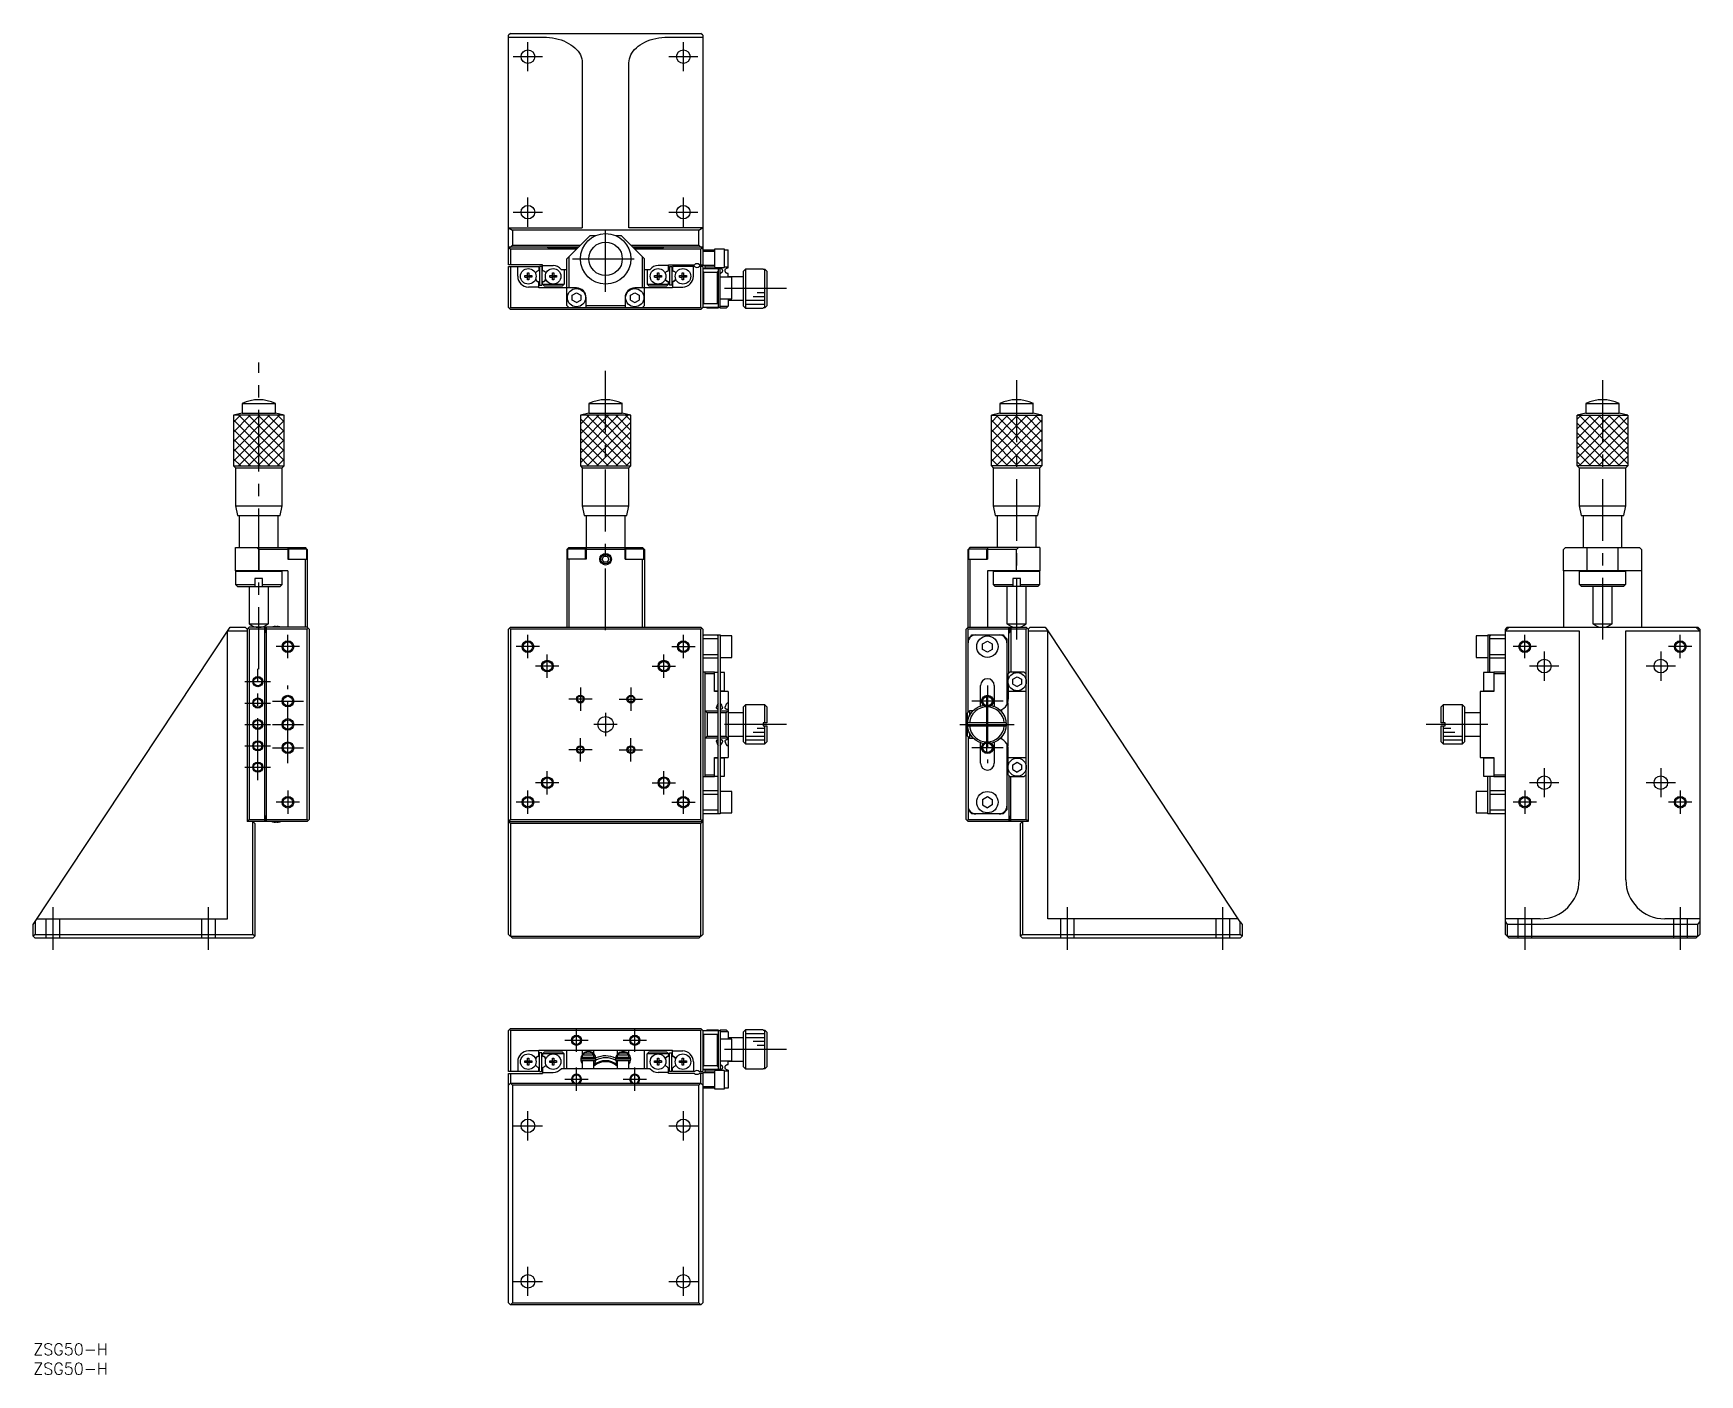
# Model space of a CAD drawing. Extents: x 0 to 429, y -8 to 337.
import ezdxf

# ---------------------------------------------------------------- set-up
doc = ezdxf.new("R2010")
doc.units = 0
doc.header["$LTSCALE"] = 0.5
doc.linetypes.add('CENTER', pattern=[50.8, 31.75, -6.35, 6.35, -6.35])
doc.linetypes.add('DASHED', pattern=[19.05, 12.7, -6.35])
for name, color, linetype in [('MSM_CENTER', 1, 'CENTER'), ('MSM_CONTINUOUS', 7, 'CONTINUOUS'), ('MSM_DASHED', 4, 'DASHED'), ('MSM_NARROW', 5, 'CONTINUOUS'), ('MSM_PART_NUMBER', 7, 'CONTINUOUS')]:
    doc.layers.add(name, color=color, linetype=linetype)
doc.styles.get("Standard").update_dxf_attribs({"font": 'txt.shx', "height": 3, "bigfont": 'bigfont.shx'})

# ---------------------------------------------------------------- blocks, each defined once
blk = doc.blocks.new('*U2')
at = {"layer": 'MSM_PART_NUMBER'}
blk.add_text('ZSG50-H', height=3, dxfattribs=at).set_placement((0, -3))
blk = doc.blocks.new('*U3')
at = {"layer": 'MSM_PART_NUMBER'}
blk.add_text('ZSG50-H', height=3, dxfattribs=at).set_placement((0, -8))

msp = doc.modelspace()

# ---------------------------------------------------------------- linework, layer by layer
at = {"layer": 'MSM_CENTER'}
for p, q in [((127.25, 327.25), (127.25, 334.75)), ((167.25, 327.25), (167.25, 334.75)), ((123.5, 331), (131, 331)), ((163.5, 331), (171, 331)), ((127.25, 287.25), (127.25, 294.75)), ((167.25, 287.25), (167.25, 294.75)), ((123.5, 291), (131, 291)), ((147.25, 270.5), (147.25, 287.5)), ((163.5, 291), (171, 291)), ((138.75, 279), (155.75, 279)), ((193.75, 271.35), (177.75, 271.35)), ((58, 173.5), (58, 252.37)), ((147.25, 183.5), (147.25, 251.01)), ((253, 247.75), (253, 179.25)), ((403.75, 247.75), (403.75, 179.25)), ((65.5, 176.25), (65.5, 182.25)), ((127.25, 176.25), (127.25, 182.25)), ((167.25, 176.25), (167.25, 182.25)), ((383.75, 176.25), (383.75, 182.25)), ((423.75, 176.25), (423.75, 182.25)), ((68.5, 179.25), (62.5, 179.25)), ((130.25, 179.25), (124.25, 179.25)), ((132.25, 171.25), (132.25, 177.25)), ((162.25, 171.25), (162.25, 177.25)), ((164.25, 179.25), (170.25, 179.25)), ((386.75, 179.25), (380.75, 179.25)), ((388.75, 178), (388.75, 170.5)), ((418.75, 178), (418.75, 170.5)), ((426.75, 179.25), (420.75, 179.25)), ((57.75, 144.95), (57.75, 173.55)), ((135.25, 174.25), (129.25, 174.25)), ((159.25, 174.25), (165.25, 174.25)), ((392.5, 174.25), (385, 174.25)), ((422.5, 174.25), (415, 174.25)), ((54.45, 170.25), (61.05, 170.25)), ((65.5, 149.25), (65.5, 169.25)), ((140.75, 168.75), (140.75, 162.75)), ((153.75, 168.75), (153.75, 162.75)), ((245.5, 169.25), (245.5, 149.25)), ((54.45, 164.75), (61.05, 164.75)), ((61.5, 165.25), (69.5, 165.25)), ((143.75, 165.75), (137.75, 165.75)), ((150.75, 165.75), (156.75, 165.75)), ((249.5, 165.25), (241.5, 165.25)), ((245.35, 152.25), (245.35, 166.25)), ((54.45, 159.25), (61.05, 159.25)), ((61.5, 159.25), (69.5, 159.25)), ((150.25, 159.25), (144.25, 159.25)), ((147.25, 162.25), (147.25, 156.25)), ((193.75, 159.25), (176.75, 159.25)), ((238.35, 159.25), (252.35, 159.25)), ((374.25, 159.25), (357.25, 159.25)), ((140.75, 149.75), (140.75, 155.75)), ((153.75, 149.75), (153.75, 155.75)), ((54.45, 153.75), (61.05, 153.75)), ((61.5, 153.25), (69.5, 153.25)), ((143.75, 152.75), (137.75, 152.75)), ((150.75, 152.75), (156.75, 152.75)), ((249.5, 153.25), (241.5, 153.25)), ((54.45, 148.25), (61.05, 148.25)), ((132.25, 141.25), (132.25, 147.25)), ((162.25, 141.25), (162.25, 147.25)), ((388.75, 148), (388.75, 140.5)), ((418.75, 148), (418.75, 140.5)), ((65.5, 142.25), (65.5, 136.25)), ((127.25, 136.25), (127.25, 142.25)), ((135.25, 144.25), (129.25, 144.25)), ((159.25, 144.25), (165.25, 144.25)), ((167.25, 136.25), (167.25, 142.25)), ((383.75, 142.25), (383.75, 136.25)), ((392.5, 144.25), (385, 144.25)), ((422.5, 144.25), (415, 144.25)), ((423.75, 142.25), (423.75, 136.25)), ((68.5, 139.25), (62.5, 139.25)), ((130.25, 139.25), (124.25, 139.25)), ((164.25, 139.25), (170.25, 139.25)), ((386.75, 139.25), (380.75, 139.25)), ((426.75, 139.25), (420.75, 139.25)), ((5, 112.25), (5, 101.25)), ((45, 112.25), (45, 101.25)), ((266, 112.25), (266, 101.25)), ((306, 112.25), (306, 101.25)), ((383.75, 112.25), (383.75, 101.25)), ((423.75, 112.25), (423.75, 101.25)), ((136.75, 78), (142.75, 78)), ((139.75, 75), (139.75, 81)), ((151.75, 78), (157.75, 78)), ((154.75, 75), (154.75, 81)), ((193.75, 75.65), (177.75, 75.65)), ((139.75, 65), (139.75, 71)), ((154.75, 65), (154.75, 71)), ((136.75, 68), (142.75, 68)), ((151.75, 68), (157.75, 68)), ((123.5, 56), (131, 56)), ((127.25, 52.25), (127.25, 59.75)), ((163.5, 56), (171, 56)), ((167.25, 52.25), (167.25, 59.75)), ((127.25, 12.25), (127.25, 19.75)), ((167.25, 12.25), (167.25, 19.75)), ((123.5, 16), (131, 16)), ((163.5, 16), (171, 16))]:
    msp.add_line(p, q, dxfattribs=at)
at = {"layer": 'MSM_CONTINUOUS'}
for p, q in [((122.75, 337), (122.25, 336.5)), ((122.25, 277.5), (122.25, 336.5)), ((122.25, 336.01), (131.25, 336.01)), ((122.75, 337), (171.75, 337)), ((131.25, 336.01), (132.03, 335.99)), ((132.03, 335.99), (132.81, 335.93)), ((132.81, 335.93), (133.58, 335.82)), ((133.58, 335.82), (134.34, 335.68)), ((134.34, 335.68), (135.08, 335.5)), ((135.08, 335.5), (135.79, 335.29)), ((135.79, 335.29), (136.47, 335.03)), ((136.47, 335.03), (137.13, 334.74)), ((137.13, 334.74), (137.74, 334.42)), ((156.76, 334.42), (157.37, 334.74)), ((157.37, 334.74), (158.03, 335.03)), ((158.03, 335.03), (158.71, 335.29)), ((158.71, 335.29), (159.42, 335.5)), ((159.42, 335.5), (160.16, 335.68)), ((160.16, 335.68), (160.92, 335.82)), ((160.92, 335.82), (161.69, 335.93)), ((161.69, 335.93), (162.47, 335.99)), ((162.47, 335.99), (163.25, 336.01)), ((163.25, 336.01), (172.25, 336.01)), ((172.25, 336.5), (171.75, 337)), ((172.25, 336.5), (172.25, 277.35)), ((137.74, 334.42), (138.32, 334.07)), ((138.32, 334.07), (138.85, 333.69)), ((138.85, 333.69), (139.34, 333.28)), ((139.34, 333.28), (139.78, 332.85)), ((139.78, 332.85), (140.16, 332.39)), ((140.16, 332.39), (140.49, 331.92)), ((140.49, 331.92), (140.76, 331.43)), ((140.76, 331.43), (140.97, 330.93)), ((140.97, 330.93), (141.13, 330.42)), ((141.13, 330.42), (141.22, 329.91)), ((153.28, 329.91), (153.37, 330.42)), ((153.37, 330.42), (153.53, 330.93)), ((153.53, 330.93), (153.74, 331.43)), ((153.74, 331.43), (154.01, 331.92)), ((154.01, 331.92), (154.34, 332.39)), ((154.34, 332.39), (154.72, 332.85)), ((154.72, 332.85), (155.16, 333.28)), ((155.16, 333.28), (155.65, 333.69)), ((155.65, 333.69), (156.18, 334.07)), ((156.18, 334.07), (156.76, 334.42)), ((141.22, 329.91), (141.25, 329.39)), ((141.25, 329.39), (141.25, 287)), ((153.25, 329.39), (153.28, 329.91)), ((153.25, 287), (153.25, 329.39)), ((122.25, 287), (141.25, 287)), ((122.29, 287), (123.25, 286.37)), ((171.25, 286.37), (123.25, 286.37)), ((123.25, 286.37), (123.25, 282.5)), ((137.25, 279), (143.25, 285)), ((143.25, 285), (144.75, 285)), ((149.75, 285), (151.25, 285)), ((157.25, 279), (151.25, 285)), ((172.25, 287), (153.25, 287)), ((171.25, 286.37), (172.21, 287)), ((171.25, 282.5), (171.25, 286.37)), ((122.25, 281.5), (123.25, 282.5)), ((140.25, 282), (122.25, 282)), ((122.5, 281.75), (122.75, 281.5)), ((122.75, 281.5), (122.75, 277.5)), ((139.75, 281.5), (122.75, 281.5)), ((123.25, 282.5), (140.75, 282.5)), ((132.6, 281.65), (132.25, 282)), ((139.9, 281.65), (132.6, 281.65)), ((137.25, 267), (137.25, 279)), ((137.75, 279.5), (137.75, 271.5)), ((153.75, 282.5), (171.25, 282.5)), ((172.25, 282), (154.25, 282)), ((161.9, 281.65), (154.6, 281.65)), ((171.75, 281.5), (154.75, 281.5)), ((156.75, 271.5), (156.75, 279.5)), ((157.25, 267), (157.25, 279)), ((162.25, 282), (161.9, 281.65)), ((171.25, 282.5), (172.25, 281.5)), ((171.75, 281.5), (172, 281.75)), ((171.75, 277.5), (171.75, 281.5)), ((172.25, 281.35), (175.25, 281.35)), ((175.25, 280.85), (172.25, 280.85)), ((175.25, 281.5), (175.25, 276.8)), ((177.85, 281.5), (175.25, 281.5)), ((177.85, 276.8), (177.85, 281.5)), ((177.85, 281.35), (178.75, 281.35)), ((178.75, 276.7), (178.75, 281.35)), ((131.05, 277.5), (122.25, 277.5)), ((122.25, 266.5), (122.25, 277)), ((122.25, 277), (130.05, 277)), ((122.75, 277), (122.75, 266.5)), ((124.65, 274.5), (124.65, 277)), ((126.46, 274.68), (127.17, 274.68)), ((126.46, 274.32), (126.46, 274.68)), ((127.17, 275.39), (127.53, 275.39)), ((127.17, 274.68), (127.17, 275.39)), ((127.18, 274.67), (127.17, 274.68)), ((127.18, 274.67), (127.52, 274.67)), ((127.18, 274.33), (127.18, 274.67)), ((127.52, 274.67), (127.53, 274.68)), ((127.52, 274.67), (127.52, 274.33)), ((127.53, 275.39), (127.53, 274.68)), ((127.53, 274.68), (128.24, 274.68)), ((128.24, 274.68), (128.24, 274.32)), ((130.05, 276.04), (129.76, 275.87)), ((130.05, 277), (130.05, 276.04)), ((130.25, 277), (130.25, 272.2)), ((130.85, 277), (130.25, 277)), ((130.85, 277), (130.85, 272.2)), ((131.05, 276.04), (131.05, 277.5)), ((131.05, 277.25), (133.75, 277.25)), ((131.34, 275.87), (131.05, 276.04)), ((132.86, 274.68), (133.57, 274.68)), ((132.86, 274.32), (132.86, 274.68)), ((133.57, 275.39), (133.93, 275.39)), ((133.57, 274.68), (133.57, 275.39)), ((133.58, 274.67), (133.57, 274.68)), ((133.58, 274.67), (133.92, 274.67)), ((133.58, 274.33), (133.58, 274.67)), ((133.92, 274.67), (133.93, 274.68)), ((133.92, 274.67), (133.92, 274.33)), ((133.93, 275.39), (133.93, 274.68)), ((133.93, 274.68), (134.64, 274.68)), ((134.64, 274.68), (134.64, 274.32)), ((135.83, 276.3), (137.25, 276.3)), ((136.55, 276.3), (136.55, 272.5)), ((157.25, 276.3), (158.67, 276.3)), ((157.95, 276.3), (157.95, 272.5)), ((159.86, 274.68), (160.57, 274.68)), ((159.86, 274.32), (159.86, 274.68)), ((160.57, 275.39), (160.93, 275.39)), ((160.57, 274.68), (160.57, 275.39)), ((160.58, 274.67), (160.57, 274.68)), ((160.58, 274.67), (160.92, 274.67)), ((160.58, 274.33), (160.58, 274.67)), ((163.45, 277.25), (160.75, 277.25)), ((160.92, 274.67), (160.93, 274.68)), ((160.92, 274.67), (160.92, 274.33)), ((160.93, 275.39), (160.93, 274.68)), ((160.93, 274.68), (161.64, 274.68)), ((161.64, 274.68), (161.64, 274.32)), ((163.16, 275.87), (163.45, 276.04)), ((163.45, 277.5), (170.09, 277.5)), ((163.45, 276.04), (163.45, 277.5)), ((163.65, 277), (163.65, 272.2)), ((163.65, 277), (164.25, 277)), ((164.25, 277), (164.25, 272.2)), ((164.45, 277), (164.45, 276.04)), ((170.15, 277), (164.45, 277)), ((164.45, 276.04), (164.74, 275.87)), ((166.26, 274.68), (166.97, 274.68)), ((166.26, 274.32), (166.26, 274.68)), ((166.97, 275.39), (167.33, 275.39)), ((166.97, 274.68), (166.97, 275.39)), ((166.98, 274.67), (166.97, 274.68)), ((166.98, 274.67), (167.32, 274.67)), ((166.98, 274.33), (166.98, 274.67)), ((167.32, 274.67), (167.33, 274.68)), ((167.32, 274.67), (167.32, 274.33)), ((167.33, 275.39), (167.33, 274.68)), ((167.33, 274.68), (168.04, 274.68)), ((168.04, 274.68), (168.04, 274.32)), ((169.85, 274.5), (169.85, 277)), ((172.25, 277), (171.35, 277)), ((171.41, 277.5), (172.25, 277.5)), ((171.75, 266.5), (171.75, 277)), ((172.25, 277.35), (175.25, 277.35)), ((172.25, 277), (172.25, 266.5)), ((172.25, 276.5), (176.75, 276.5)), ((172.25, 275.7), (172.45, 275.5)), ((172.45, 275.5), (172.45, 267.5)), ((176.05, 275.5), (172.45, 275.5)), ((172.85, 276.5), (172.85, 277.35)), ((175.25, 276.85), (172.85, 276.85)), ((175.25, 276.8), (177.85, 276.8)), ((176.04, 276.5), (176.07, 276.53)), ((176.05, 275.5), (176.25, 275.7)), ((176.05, 267.5), (176.05, 275.5)), ((176.07, 276.53), (176.11, 276.56)), ((176.11, 276.56), (176.15, 276.58)), ((176.15, 276.58), (176.19, 276.61)), ((176.19, 276.61), (176.24, 276.63)), ((176.24, 276.63), (176.26, 276.64)), ((176.25, 276.5), (176.25, 266.35)), ((176.26, 276.64), (176.29, 276.65)), ((176.29, 276.65), (176.31, 276.66)), ((176.31, 276.66), (176.34, 276.67)), ((176.34, 276.67), (176.37, 276.68)), ((176.37, 276.68), (176.38, 276.68)), ((176.38, 276.68), (176.4, 276.68)), ((176.4, 276.68), (176.41, 276.69)), ((176.41, 276.69), (176.43, 276.69)), ((176.43, 276.69), (176.44, 276.69)), ((176.44, 276.69), (176.46, 276.69)), ((176.46, 276.69), (176.47, 276.7)), ((176.47, 276.7), (176.49, 276.7)), ((176.49, 276.7), (176.5, 276.7)), ((176.5, 276.7), (176.51, 276.7)), ((176.51, 276.7), (176.52, 276.7)), ((176.52, 276.7), (176.53, 276.7)), ((176.53, 276.7), (176.54, 276.7)), ((176.54, 276.7), (176.55, 276.7)), ((176.55, 276.7), (176.56, 276.7)), ((176.56, 276.7), (176.57, 276.7)), ((176.57, 276.7), (176.58, 276.7)), ((176.58, 276.7), (176.59, 276.7)), ((176.59, 276.7), (176.6, 276.7)), ((176.6, 276.7), (176.62, 276.7)), ((176.62, 276.7), (176.63, 276.7)), ((176.63, 276.7), (176.64, 276.69)), ((176.64, 276.69), (176.65, 276.69)), ((176.65, 276.69), (176.66, 276.69)), ((176.66, 276.69), (176.68, 276.69)), ((176.68, 276.69), (176.69, 276.69)), ((176.69, 276.69), (176.71, 276.68)), ((176.71, 276.68), (176.72, 276.68)), ((176.72, 276.68), (176.75, 276.67)), ((176.75, 276.67), (176.78, 276.66)), ((176.75, 266.35), (176.75, 276.5)), ((176.77, 275.23), (176.75, 275.23)), ((176.8, 275.24), (176.77, 275.23)), ((176.78, 276.66), (176.81, 276.66)), ((176.82, 275.25), (176.8, 275.24)), ((176.81, 276.66), (176.83, 276.65)), ((176.85, 275.26), (176.82, 275.25)), ((176.83, 276.65), (176.85, 276.64)), ((176.85, 276.64), (176.88, 276.63)), ((176.89, 275.28), (176.85, 275.26)), ((176.88, 276.63), (176.93, 276.6)), ((176.91, 275.29), (176.89, 275.28)), ((176.94, 275.31), (176.91, 275.29)), ((176.93, 276.6), (176.97, 276.57)), ((176.97, 275.33), (176.94, 275.31)), ((176.97, 276.57), (177.02, 276.54)), ((177, 275.35), (176.97, 275.33)), ((177.02, 275.37), (177, 275.35)), ((177.02, 276.54), (177.06, 276.5)), ((177.04, 275.39), (177.02, 275.37)), ((177.07, 275.41), (177.04, 275.39)), ((177.06, 276.5), (177.09, 276.47)), ((177.09, 275.43), (177.07, 275.41)), ((177.09, 276.47), (177.13, 276.43)), ((177.11, 275.45), (177.09, 275.43)), ((177.13, 275.47), (177.11, 275.45)), ((177.13, 276.43), (177.16, 276.38)), ((177.15, 275.5), (177.13, 275.47)), ((177.17, 275.52), (177.15, 275.5)), ((177.16, 276.38), (177.19, 276.33)), ((177.18, 275.54), (177.17, 275.52)), ((177.2, 275.57), (177.18, 275.54)), ((177.19, 276.33), (177.22, 276.28)), ((177.21, 275.6), (177.2, 275.57)), ((177.23, 275.63), (177.21, 275.6)), ((177.22, 276.28), (177.24, 276.24)), ((177.24, 275.66), (177.23, 275.63)), ((177.24, 276.24), (177.26, 276.2)), ((177.25, 275.69), (177.24, 275.66)), ((177.27, 275.73), (177.25, 275.69)), ((177.26, 276.2), (177.27, 276.15)), ((177.27, 276.15), (177.28, 276.1)), ((177.28, 275.77), (177.27, 275.73)), ((177.28, 276.1), (177.29, 276.06)), ((177.29, 275.81), (177.28, 275.77)), ((177.29, 276.06), (177.3, 276.01)), ((177.3, 275.91), (177.29, 275.86)), ((177.29, 275.86), (177.29, 275.81)), ((177.3, 276.01), (177.3, 275.96)), ((177.3, 275.96), (177.3, 275.91)), ((178.75, 276.85), (177.85, 276.85)), ((178, 276.03), (178.01, 276.07)), ((178, 275.99), (178, 276.03)), ((178, 275.94), (178, 275.99)), ((178, 275.9), (178, 275.94)), ((178.01, 275.85), (178, 275.9)), ((178.01, 276.07), (178.02, 276.11)), ((178.01, 275.8), (178.01, 275.85)), ((178.02, 275.77), (178.01, 275.8)), ((178.02, 276.11), (178.03, 276.17)), ((178.03, 275.74), (178.02, 275.77)), ((178.03, 276.17), (178.05, 276.22)), ((178.04, 275.7), (178.03, 275.74)), ((178.06, 275.67), (178.04, 275.7)), ((178.05, 276.22), (178.07, 276.27)), ((178.07, 275.63), (178.06, 275.67)), ((178.07, 276.27), (178.09, 276.31)), ((178.09, 275.6), (178.07, 275.63)), ((178.09, 276.31), (178.12, 276.36)), ((178.1, 275.57), (178.09, 275.6)), ((178.12, 275.54), (178.1, 275.57)), ((178.12, 276.36), (178.15, 276.4)), ((178.14, 275.51), (178.12, 275.54)), ((178.17, 275.48), (178.14, 275.51)), ((178.15, 276.4), (178.18, 276.44)), ((178.19, 275.45), (178.17, 275.48)), ((178.18, 276.44), (178.21, 276.47)), ((178.21, 275.43), (178.19, 275.45)), ((178.21, 276.47), (178.25, 276.51)), ((178.24, 275.4), (178.21, 275.43)), ((178.27, 275.38), (178.24, 275.4)), ((178.25, 276.51), (178.29, 276.54)), ((178.29, 275.35), (178.27, 275.38)), ((178.29, 276.54), (178.33, 276.57)), ((178.32, 275.33), (178.29, 275.35)), ((178.35, 275.32), (178.32, 275.33)), ((178.33, 276.57), (178.37, 276.6)), ((178.37, 275.3), (178.35, 275.32)), ((178.37, 276.6), (178.41, 276.62)), ((178.4, 275.29), (178.37, 275.3)), ((178.42, 275.28), (178.4, 275.29)), ((178.41, 276.62), (178.45, 276.64)), ((178.45, 275.26), (178.42, 275.28)), ((178.45, 276.64), (178.47, 276.65)), ((178.47, 275.25), (178.45, 275.26)), ((178.47, 276.65), (178.5, 276.66)), ((178.5, 275.24), (178.47, 275.25)), ((178.5, 276.66), (178.52, 276.66)), ((178.52, 275.23), (178.5, 275.24)), ((178.52, 276.66), (178.55, 276.67)), ((178.55, 275.23), (178.52, 275.23)), ((178.55, 276.67), (178.57, 276.68)), ((178.58, 275.22), (178.55, 275.23)), ((178.57, 276.68), (178.6, 276.69)), ((178.61, 275.21), (178.58, 275.22)), ((178.6, 276.69), (178.61, 276.69)), ((178.61, 276.69), (178.63, 276.69)), ((178.64, 275.21), (178.61, 275.21)), ((178.63, 276.69), (178.64, 276.69)), ((178.64, 276.69), (178.66, 276.69)), ((178.67, 275.2), (178.64, 275.21)), ((178.66, 276.69), (178.67, 276.7)), ((178.67, 276.7), (178.69, 276.7)), ((178.69, 275.2), (178.67, 275.2)), ((178.69, 276.7), (178.7, 276.7)), ((178.72, 275.2), (178.69, 275.2)), ((178.7, 276.7), (178.71, 276.7)), ((178.71, 276.7), (178.73, 276.7)), ((178.75, 275.2), (178.72, 275.2)), ((178.73, 276.7), (178.74, 276.7)), ((178.74, 276.7), (178.75, 276.7)), ((178.75, 274.25), (178.75, 275.2)), ((183.25, 276.35), (182.75, 275.85)), ((182.75, 266.85), (182.75, 275.85)), ((183.25, 276.35), (183.25, 266.35)), ((187.75, 276.35), (183.25, 276.35)), ((187.75, 276.35), (187.75, 276.33)), ((187.75, 276.33), (188.25, 276.33)), ((188.25, 266.37), (188.25, 276.33)), ((188.25, 276.33), (188.75, 275.83)), ((188.75, 275.83), (188.75, 266.87)), ((126.46, 274.32), (127.17, 274.32)), ((127.18, 274.33), (127.17, 274.32)), ((127.17, 273.61), (127.17, 274.32)), ((127.53, 273.61), (127.17, 273.61)), ((127.52, 274.33), (127.18, 274.33)), ((130.05, 271.75), (127.4, 271.75)), ((127.52, 274.33), (127.53, 274.32)), ((127.53, 274.32), (127.53, 273.61)), ((128.24, 274.32), (127.53, 274.32)), ((129.76, 273.13), (130.05, 272.96)), ((130.05, 271.5), (130.05, 272.96)), ((139.75, 271.5), (130.05, 271.5)), ((130.25, 272.2), (130.85, 272.2)), ((131.05, 272.96), (131.34, 273.13)), ((131.05, 272.5), (131.05, 272.96)), ((131.05, 272.5), (136.55, 272.5)), ((131.55, 272), (131.05, 272.5)), ((136.05, 272), (131.55, 272)), ((132.86, 274.32), (133.57, 274.32)), ((133.58, 274.33), (133.57, 274.32)), ((133.57, 273.61), (133.57, 274.32)), ((133.93, 273.61), (133.57, 273.61)), ((133.92, 274.33), (133.58, 274.33)), ((133.92, 274.33), (133.93, 274.32)), ((133.93, 274.32), (133.93, 273.61)), ((134.64, 274.32), (133.93, 274.32)), ((136.55, 272.5), (136.05, 272)), ((138.65, 269.64), (139.75, 270.27)), ((139.75, 270.27), (140.85, 269.64)), ((153.65, 269.64), (154.75, 270.27)), ((164.45, 271.5), (154.75, 271.5)), ((154.75, 270.27), (155.85, 269.64)), ((157.95, 272.5), (163.45, 272.5)), ((158.45, 272), (157.95, 272.5)), ((162.95, 272), (158.45, 272)), ((159.86, 274.32), (160.57, 274.32)), ((160.58, 274.33), (160.57, 274.32)), ((160.57, 273.61), (160.57, 274.32)), ((160.93, 273.61), (160.57, 273.61)), ((160.92, 274.33), (160.58, 274.33)), ((160.92, 274.33), (160.93, 274.32)), ((160.93, 274.32), (160.93, 273.61)), ((161.64, 274.32), (160.93, 274.32)), ((163.45, 272.5), (162.95, 272)), ((163.45, 272.96), (163.16, 273.13)), ((163.45, 272.5), (163.45, 272.96)), ((164.25, 272.2), (163.65, 272.2)), ((164.74, 273.13), (164.45, 272.96)), ((164.45, 272.96), (164.45, 271.5)), ((164.45, 271.75), (167.1, 271.75)), ((166.26, 274.32), (166.97, 274.32)), ((166.98, 274.33), (166.97, 274.32)), ((166.97, 273.61), (166.97, 274.32)), ((167.33, 273.61), (166.97, 273.61)), ((167.32, 274.33), (166.98, 274.33)), ((167.32, 274.33), (167.33, 274.32)), ((167.33, 274.32), (167.33, 273.61)), ((168.04, 274.32), (167.33, 274.32)), ((179.75, 274.25), (176.75, 274.25)), ((182.75, 274.35), (178.75, 274.35)), ((179.75, 268.75), (179.75, 274.25)), ((122.75, 266), (122.25, 266.5)), ((122.75, 266.5), (122.5, 266.25)), ((122.75, 266.5), (171.75, 266.5)), ((171.75, 266), (122.75, 266)), ((137.25, 267), (137.75, 266.5)), ((138.65, 268.36), (138.65, 269.64)), ((139.75, 267.73), (138.65, 268.36)), ((139.75, 267.73), (140.85, 268.36)), ((140.85, 269.64), (140.85, 268.36)), ((142.25, 266.5), (142.25, 269)), ((142.25, 267), (152.25, 267)), ((152.25, 269), (152.25, 266.5)), ((153.65, 268.36), (153.65, 269.64)), ((153.65, 268.36), (154.75, 267.73)), ((154.75, 267.73), (155.85, 268.36)), ((155.85, 269.64), (155.85, 268.36)), ((156.75, 266.5), (157.25, 267)), ((172, 266.25), (171.75, 266.5)), ((171.75, 266), (172.25, 266.5)), ((172.45, 267.5), (172.25, 267.3)), ((176.75, 266.5), (172.25, 266.5)), ((172.45, 267.5), (176.05, 267.5)), ((173.2, 266.5), (173.35, 266.35)), ((176.25, 266.35), (173.35, 266.35)), ((176.25, 267.3), (176.05, 267.5)), ((176.75, 268.75), (179.75, 268.75)), ((176.75, 266.85), (178.75, 266.85)), ((178.25, 266.35), (176.75, 266.35)), ((178.25, 266.35), (178.75, 266.85)), ((178.75, 268.75), (178.75, 266.85)), ((178.75, 268.35), (182.75, 268.35)), ((182.75, 266.85), (183.25, 266.35)), ((183.25, 266.35), (187.75, 266.35)), ((188.25, 266.37), (187.75, 266.37)), ((187.75, 266.37), (187.75, 266.35)), ((188.75, 266.87), (188.25, 266.37)), ((53.7, 241.75), (62.3, 241.75)), ((53.7, 241.75), (53.7, 239.34)), ((62.3, 239.34), (62.3, 241.75)), ((142.95, 241.75), (151.55, 241.75)), ((142.95, 241.75), (142.95, 239.34)), ((151.55, 239.34), (151.55, 241.75)), ((248.7, 241.75), (257.3, 241.75)), ((248.7, 241.75), (248.7, 239.34)), ((257.3, 239.34), (257.3, 241.75)), ((399.45, 241.75), (408.05, 241.75)), ((399.45, 241.75), (399.45, 239.34)), ((408.05, 239.34), (408.05, 241.75)), ((53.7, 239.34), (51.5, 238.75)), ((64.5, 238.75), (51.5, 238.75)), ((51.5, 238.75), (51.5, 225.75)), ((53.7, 239.34), (62.3, 239.34)), ((64.5, 238.75), (62.3, 239.34)), ((64.5, 225.75), (64.5, 238.75)), ((142.95, 239.34), (140.75, 238.75)), ((140.75, 238.75), (140.75, 225.75)), ((153.75, 238.75), (140.75, 238.75)), ((142.95, 239.34), (151.55, 239.34)), ((153.75, 238.75), (151.55, 239.34)), ((153.75, 225.75), (153.75, 238.75)), ((248.7, 239.34), (246.5, 238.75)), ((246.5, 238.75), (259.5, 238.75)), ((246.5, 225.75), (246.5, 238.75)), ((248.7, 239.34), (257.3, 239.34)), ((259.5, 238.75), (257.3, 239.34)), ((259.5, 238.75), (259.5, 225.75)), ((399.45, 239.34), (397.25, 238.75)), ((397.25, 238.75), (410.25, 238.75)), ((397.25, 225.75), (397.25, 238.75)), ((399.45, 239.34), (408.05, 239.34)), ((410.25, 238.75), (408.05, 239.34)), ((410.25, 238.75), (410.25, 225.75)), ((51.5, 225.75), (52, 225.25)), ((51.5, 225.75), (64.5, 225.75)), ((52, 225.25), (64, 225.25)), ((52, 225.25), (52, 215.5)), ((64, 225.25), (64.5, 225.75)), ((64, 215.5), (64, 225.25)), ((140.75, 225.75), (141.25, 225.25)), ((140.75, 225.75), (153.75, 225.75)), ((141.25, 225.25), (153.25, 225.25)), ((141.25, 225.25), (141.25, 215.5)), ((153.25, 225.25), (153.75, 225.75)), ((153.25, 215.5), (153.25, 225.25)), ((246.5, 225.75), (247, 225.25)), ((259.5, 225.75), (246.5, 225.75)), ((247, 225.25), (259, 225.25)), ((247, 225.25), (247, 215.5)), ((259, 225.25), (259.5, 225.75)), ((259, 215.5), (259, 225.25)), ((397.25, 225.75), (397.75, 225.25)), ((410.25, 225.75), (397.25, 225.75)), ((397.75, 225.25), (409.75, 225.25)), ((397.75, 225.25), (397.75, 215.5)), ((409.75, 225.25), (410.25, 225.75)), ((409.75, 215.5), (409.75, 225.25)), ((52, 215.5), (64, 215.5)), ((52, 215.5), (52.5, 213)), ((63.5, 213), (64, 215.5)), ((141.25, 215.5), (153.25, 215.5)), ((141.25, 215.5), (141.75, 213)), ((152.75, 213), (153.25, 215.5)), ((247, 215.5), (259, 215.5)), ((247, 215.5), (247.5, 213)), ((258.5, 213), (259, 215.5)), ((397.75, 215.5), (409.75, 215.5)), ((397.75, 215.5), (398.25, 213)), ((409.25, 213), (409.75, 215.5)), ((52.5, 213), (63.5, 213)), ((53, 213), (53, 204.75)), ((63, 204.75), (63, 213)), ((141.75, 213), (152.75, 213)), ((142.25, 213), (142.25, 201.75)), ((152.25, 201.75), (152.25, 213)), ((247.5, 213), (258.5, 213)), ((248, 213), (248, 204.75)), ((258, 204.75), (258, 213)), ((398.25, 213), (409.25, 213)), ((398.75, 213), (398.75, 204.75)), ((408.75, 204.75), (408.75, 213)), ((52, 198.75), (52, 204.75)), ((52, 204.75), (70, 204.75)), ((58, 204.25), (57.5, 204.75)), ((58, 204.25), (58, 198.75)), ((65.5, 204.25), (58, 204.25)), ((65.5, 204.75), (65.5, 201.75)), ((65.5, 201.75), (70.5, 201.75)), ((70.35, 204.35), (65.65, 204.35)), ((65.65, 204.35), (65.65, 201.75)), ((70.5, 204.25), (70, 204.75)), ((70, 184.25), (70, 201.75)), ((70.35, 201.75), (70.35, 204.35)), ((70.5, 204.25), (70.5, 184.25)), ((137.75, 204.75), (137.25, 204.25)), ((137.25, 204.25), (137.25, 184.25)), ((142.25, 201.75), (137.25, 201.75)), ((137.4, 204.35), (137.4, 201.75)), ((142.1, 204.35), (137.4, 204.35)), ((137.75, 204.75), (156.75, 204.75)), ((137.75, 201.75), (137.75, 184.25)), ((142.1, 201.75), (142.1, 204.35)), ((152.25, 204.25), (142.25, 204.25)), ((146.38, 201.75), (146.82, 202.5)), ((146.82, 201), (146.38, 201.75)), ((146.82, 202.5), (147.68, 202.5)), ((147.68, 202.5), (148.12, 201.75)), ((148.12, 201.75), (147.68, 201)), ((152.25, 201.75), (157.25, 201.75)), ((152.4, 204.35), (152.4, 201.75)), ((157.1, 204.35), (152.4, 204.35)), ((157.25, 204.25), (156.75, 204.75)), ((156.75, 184.25), (156.75, 201.75)), ((157.1, 201.75), (157.1, 204.35)), ((157.25, 204.25), (157.25, 184.25)), ((241, 204.75), (240.5, 204.25)), ((240.5, 184.25), (240.5, 204.25)), ((240.5, 201.75), (245.5, 201.75)), ((243, 204.35), (240.65, 204.35)), ((240.65, 204.35), (240.65, 201.75)), ((259, 204.75), (241, 204.75)), ((241, 201.75), (241, 184.25)), ((245.35, 204.35), (243, 204.35)), ((245.35, 201.75), (245.35, 204.35)), ((245.5, 204.75), (245.5, 201.75)), ((253, 204.25), (245.5, 204.25)), ((253.5, 204.75), (253, 204.25)), ((253, 198.75), (253, 204.25)), ((259, 204.75), (259, 198.75)), ((394.25, 204.75), (393.75, 204.25)), ((393.75, 198.75), (393.75, 204.25)), ((394.25, 204.75), (413.25, 204.75)), ((399.75, 204.75), (399.75, 198.75)), ((407.75, 198.75), (407.75, 204.75)), ((413.75, 204.25), (413.25, 204.75)), ((413.75, 204.25), (413.75, 184.25)), ((52.2, 198.75), (52, 198.55)), ((65.5, 198.75), (52, 198.75)), ((52, 198.55), (52, 195.25)), ((64, 198.55), (52, 198.55)), ((64, 198.55), (63.8, 198.75)), ((64, 195.25), (64, 198.55)), ((65.5, 198.75), (65.5, 184.25)), ((147.68, 201), (146.82, 201)), ((259, 198.75), (245.5, 198.75)), ((245.5, 198.75), (245.5, 184.25)), ((247.2, 198.75), (247, 198.55)), ((259, 198.55), (247, 198.55)), ((247, 198.55), (247, 195.25)), ((259, 198.55), (258.8, 198.75)), ((259, 195.25), (259, 198.55)), ((413.75, 198.75), (393.75, 198.75)), ((393.75, 198.75), (393.75, 184.25)), ((397.95, 198.75), (397.75, 198.55)), ((409.75, 198.55), (397.75, 198.55)), ((397.75, 198.55), (397.75, 196.75)), ((409.75, 198.55), (409.55, 198.75)), ((409.75, 196.75), (409.75, 198.55)), ((52, 195.25), (57, 195.25)), ((52, 195.25), (52.5, 194.75)), ((52.5, 194.75), (63.5, 194.75)), ((55.5, 194.75), (55.5, 185.13)), ((59, 196.75), (57, 196.75)), ((57, 196.75), (57, 194.75)), ((59, 194.75), (59, 196.75)), ((59, 195.25), (64, 195.25)), ((60.5, 185.13), (60.5, 194.75)), ((63.5, 194.75), (64, 195.25)), ((247, 195.25), (252, 195.25)), ((247, 195.25), (247.5, 194.75)), ((254, 194.75), (247.5, 194.75)), ((250.5, 194.75), (250.5, 185.13)), ((254, 196.75), (252, 196.75)), ((252, 196.75), (252, 194.75)), ((254, 194.75), (254, 196.75)), ((254, 195.25), (259, 195.25)), ((258.5, 194.75), (254, 194.75)), ((255.5, 185.13), (255.5, 194.75)), ((258.5, 194.75), (259, 195.25)), ((397.83, 196.75), (397.75, 196.75)), ((397.83, 195.25), (397.83, 196.75)), ((397.83, 195.25), (409.67, 195.25)), ((398.34, 194.75), (397.83, 195.25)), ((409.16, 194.75), (398.34, 194.75)), ((401.25, 194.75), (401.25, 185.13)), ((406.25, 185.13), (406.25, 194.75)), ((409.67, 195.25), (409.16, 194.75)), ((409.75, 196.75), (409.67, 196.75)), ((409.67, 196.75), (409.67, 195.25)), ((55.5, 185.13), (60.5, 185.13)), ((62.32, 184.32), (62.32, 184.44)), ((62.68, 184.44), (62.68, 184.32)), ((250.5, 185.13), (255.5, 185.13)), ((401.25, 185.13), (406.25, 185.13)), ((0, 107.75), (50.63, 184.25)), ((50, 109.25), (50, 183.29)), ((55, 183.25), (50, 183.25)), ((50.63, 184.25), (54.5, 184.25)), ((55, 183.75), (54.5, 184.25)), ((55, 183.75), (55.5, 184.25)), ((55, 183.75), (55, 134.25)), ((55.5, 183.75), (55.25, 184)), ((70.5, 184.25), (55.5, 184.25)), ((59.5, 183.75), (55.5, 183.75)), ((55.5, 183.75), (55.5, 134.75)), ((59.5, 184.25), (59.5, 134.25)), ((59.75, 184.25), (59.75, 182.85)), ((60, 182.85), (59.75, 182.85)), ((60, 134.25), (60, 184.25)), ((70.5, 183.75), (60, 183.75)), ((61.61, 184.32), (61.61, 184.32)), ((62.68, 184.32), (62.32, 184.32)), ((63.39, 184.32), (63.39, 184.32)), ((70.5, 184.25), (71, 183.75)), ((70.75, 184), (70.5, 183.75)), ((70.5, 134.75), (70.5, 183.75)), ((71, 183.75), (71, 134.75)), ((122.75, 184.25), (122.25, 183.75)), ((122.25, 105.25), (122.25, 183.75)), ((122.75, 183.75), (122.5, 184)), ((122.75, 184.25), (171.75, 184.25)), ((171.75, 183.75), (122.75, 183.75)), ((122.75, 183.75), (122.75, 134.75)), ((172.25, 183.75), (171.75, 184.25)), ((171.75, 183.75), (172, 184)), ((171.75, 134.75), (171.75, 183.75)), ((172.25, 183.75), (172.25, 105.25)), ((172.45, 182.25), (172.25, 182.05)), ((176.25, 181.25), (172.25, 181.25)), ((172.45, 182.25), (176.05, 182.25)), ((176.25, 182.05), (176.05, 182.25)), ((176.25, 182.25), (176.75, 182.25)), ((176.25, 136.25), (176.25, 182.25)), ((176.75, 182.25), (176.75, 136.25)), ((179.75, 182), (176.75, 182)), ((179.75, 176.5), (179.75, 182)), ((240, 183.75), (240.5, 184.25)), ((240, 134.75), (240, 183.75)), ((240.5, 183.75), (240.25, 184)), ((240.5, 184.25), (255.5, 184.25)), ((240.5, 162.4), (240.5, 183.75)), ((251, 183.75), (240.5, 183.75)), ((241.3, 182.05), (240.5, 181.25)), ((241.3, 182.05), (241.5, 182.25)), ((241.63, 182.05), (241.3, 182.05)), ((241.5, 182.25), (249.5, 182.25)), ((244.25, 179.97), (245.5, 180.69)), ((245.5, 180.69), (246.75, 179.97)), ((249.7, 182.05), (249.37, 182.05)), ((249.5, 182.25), (249.7, 182.05)), ((250.5, 181.25), (249.7, 182.05)), ((250.5, 181.25), (250.5, 164.34)), ((251, 172.4), (251, 184.25)), ((251, 182.85), (251.25, 182.85)), ((251.25, 184.25), (251.25, 182.85)), ((251.5, 184.25), (251.5, 172.75)), ((255.5, 183.75), (251.5, 183.75)), ((255.5, 184.25), (255.75, 184)), ((255.75, 184), (255.5, 183.75)), ((255.5, 134.75), (255.5, 183.75)), ((255.75, 184), (256, 183.75)), ((256.5, 184.25), (256, 183.75)), ((256, 183.75), (256, 134.25)), ((261, 183.25), (256, 183.25)), ((256.5, 184.25), (260.37, 184.25)), ((260.37, 184.25), (261, 183.29)), ((261, 109.25), (261, 183.29)), ((261, 183.29), (303.39, 119.25)), ((371.25, 182), (371.25, 176.5)), ((374.25, 182), (371.25, 182)), ((374.25, 182.25), (374.25, 172.6)), ((374.25, 182.25), (374.75, 182.25)), ((374.95, 182.25), (374.75, 182.05)), ((374.75, 172.6), (374.75, 182.25)), ((378.75, 181.25), (374.75, 181.25)), ((374.95, 182.25), (378.55, 182.25)), ((378.75, 182.05), (378.55, 182.25)), ((379, 184), (378.75, 183.75)), ((378.75, 105.25), (378.75, 183.75)), ((378.79, 183.29), (378.75, 183.25)), ((379.75, 184.25), (378.79, 183.29)), ((378.79, 183.29), (397.75, 183.29)), ((379.25, 184.25), (379, 184)), ((379, 184), (379.25, 183.75)), ((379.25, 184.25), (428.25, 184.25)), ((397.75, 183.29), (397.75, 119.25)), ((409.75, 183.29), (428.71, 183.29)), ((409.75, 119.25), (409.75, 183.29)), ((428.71, 183.29), (427.75, 184.25)), ((428.75, 183.75), (428.25, 184.25)), ((428.25, 183.75), (428.5, 184)), ((428.75, 183.25), (428.71, 183.29)), ((428.75, 183.75), (428.75, 105.25)), ((172.25, 177.25), (176.25, 177.25)), ((172.25, 176.45), (172.45, 176.25)), ((176.05, 176.25), (172.45, 176.25)), ((176.05, 176.25), (176.25, 176.45)), ((176.75, 176.5), (179.75, 176.5)), ((244.25, 178.53), (244.25, 179.97)), ((245.5, 177.81), (244.25, 178.53)), ((246.75, 178.53), (245.5, 177.81)), ((246.75, 179.97), (246.75, 178.53)), ((371.25, 176.5), (374.25, 176.5)), ((374.75, 177.25), (378.75, 177.25)), ((374.75, 176.45), (374.95, 176.25)), ((378.55, 176.25), (374.95, 176.25)), ((378.55, 176.25), (378.75, 176.45)), ((172.25, 172.75), (175.25, 172.75)), ((172.85, 145.75), (172.85, 172.75)), ((175.25, 172.25), (172.85, 172.25)), ((175.25, 167.75), (175.25, 172.75)), ((176.25, 172.6), (175.25, 172.6)), ((177.85, 172.6), (176.75, 172.6)), ((177.85, 167.9), (177.85, 172.6)), ((250.85, 172.25), (251.35, 172.75)), ((250.85, 170.73), (250.85, 172.25)), ((251.35, 172.75), (254.85, 172.75)), ((252.05, 170.89), (253.15, 171.52)), ((253.15, 171.52), (254.25, 170.89)), ((254.85, 172.75), (255.35, 172.25)), ((255.35, 172.25), (255.35, 171.08)), ((373.15, 172.6), (373.15, 167.9)), ((375.75, 172.6), (373.15, 172.6)), ((375.75, 172.75), (375.75, 167.75)), ((375.75, 172.75), (378.75, 172.75)), ((378.75, 172.25), (375.75, 172.25)), ((175.25, 167.9), (176.25, 167.9)), ((176.25, 167.75), (175.25, 167.75)), ((176.75, 167.9), (177.85, 167.9)), ((178.75, 167.75), (176.75, 167.75)), ((178.75, 167.75), (178.75, 150.75)), ((243.75, 163.99), (243.75, 169.25)), ((247.25, 169.25), (247.25, 163.87)), ((250.85, 169.77), (250.85, 165.75)), ((255.35, 167.75), (250.85, 167.75)), ((252.05, 169.61), (252.05, 170.89)), ((252.05, 169.61), (253.15, 168.98)), ((254.25, 169.61), (253.15, 168.98)), ((254.25, 170.89), (254.25, 169.61)), ((255.35, 169.42), (255.35, 149.08)), ((372.25, 167.75), (372.25, 150.75)), ((375.75, 167.75), (372.25, 167.75)), ((373.15, 167.9), (375.75, 167.9)), ((374.25, 167.9), (374.25, 167.75)), ((374.75, 167.75), (374.75, 167.9)), ((175.8, 163.61), (175.81, 163.72)), ((175.8, 163.6), (175.8, 163.61)), ((175.8, 163.56), (175.8, 163.6)), ((175.81, 163.52), (175.8, 163.56)), ((175.81, 163.48), (175.81, 163.52)), ((175.82, 163.44), (175.81, 163.48)), ((175.83, 163.41), (175.82, 163.44)), ((175.84, 163.39), (175.83, 163.41)), ((175.86, 163.36), (175.84, 163.39)), ((175.87, 163.33), (175.86, 163.36)), ((175.89, 163.31), (175.87, 163.33)), ((175.91, 163.29), (175.89, 163.31)), ((175.93, 163.27), (175.91, 163.29)), ((175.95, 163.25), (175.93, 163.27)), ((175.97, 163.23), (175.95, 163.25)), ((176, 163.21), (175.97, 163.23)), ((176.02, 163.19), (176, 163.21)), ((176.05, 163.18), (176.02, 163.19)), ((176.08, 163.16), (176.05, 163.18)), ((176.1, 163.15), (176.08, 163.16)), ((176.13, 163.14), (176.1, 163.15)), ((176.16, 163.13), (176.13, 163.14)), ((176.19, 163.12), (176.16, 163.13)), ((176.22, 163.11), (176.19, 163.12)), ((176.25, 163.1), (176.22, 163.11)), ((176.75, 164.73), (176.83, 164.66)), ((176.77, 163.09), (176.75, 163.08)), ((176.8, 163.09), (176.77, 163.09)), ((176.82, 163.1), (176.8, 163.09)), ((176.85, 163.1), (176.82, 163.1)), ((176.88, 163.11), (176.85, 163.1)), ((176.91, 163.12), (176.88, 163.11)), ((176.94, 163.13), (176.91, 163.12)), ((176.97, 163.14), (176.94, 163.13)), ((176.99, 163.15), (176.97, 163.14)), ((177.02, 163.16), (176.99, 163.15)), ((177.04, 163.17), (177.02, 163.16)), ((177.07, 163.19), (177.04, 163.17)), ((177.09, 163.2), (177.07, 163.19)), ((177.12, 163.22), (177.09, 163.2)), ((177.14, 163.24), (177.12, 163.22)), ((177.16, 163.25), (177.14, 163.24)), ((177.18, 163.27), (177.16, 163.25)), ((177.2, 163.29), (177.18, 163.27)), ((177.22, 163.32), (177.2, 163.29)), ((177.23, 163.34), (177.22, 163.32)), ((177.25, 163.37), (177.23, 163.34)), ((177.26, 163.39), (177.25, 163.37)), ((177.27, 163.42), (177.26, 163.39)), ((177.28, 163.45), (177.27, 163.42)), ((177.29, 163.48), (177.28, 163.45)), ((177.3, 163.57), (177.29, 163.53)), ((177.29, 163.53), (177.29, 163.48)), ((177.3, 163.61), (177.3, 163.57)), ((178, 163.61), (178.01, 163.75)), ((178, 163.6), (178, 163.61)), ((178, 163.56), (178, 163.6)), ((178, 163.53), (178, 163.56)), ((178.01, 163.49), (178, 163.53)), ((178.02, 163.46), (178.01, 163.49)), ((178.03, 163.43), (178.02, 163.46)), ((178.04, 163.39), (178.03, 163.43)), ((178.06, 163.36), (178.04, 163.39)), ((178.07, 163.34), (178.06, 163.36)), ((178.09, 163.32), (178.07, 163.34)), ((178.1, 163.29), (178.09, 163.32)), ((178.12, 163.27), (178.1, 163.29)), ((178.14, 163.25), (178.12, 163.27)), ((178.17, 163.23), (178.14, 163.25)), ((178.19, 163.21), (178.17, 163.23)), ((178.21, 163.2), (178.19, 163.21)), ((178.24, 163.18), (178.21, 163.2)), ((178.27, 163.17), (178.24, 163.18)), ((178.29, 163.15), (178.27, 163.17)), ((178.32, 163.14), (178.29, 163.15)), ((178.35, 163.13), (178.32, 163.14)), ((178.38, 163.12), (178.35, 163.13)), ((178.41, 163.11), (178.38, 163.12)), ((178.43, 163.11), (178.41, 163.11)), ((178.46, 163.1), (178.43, 163.11)), ((178.45, 164.64), (178.55, 164.73)), ((178.49, 163.09), (178.46, 163.1)), ((178.52, 163.09), (178.49, 163.09)), ((178.56, 163.08), (178.52, 163.09)), ((178.55, 164.73), (178.64, 164.79)), ((178.59, 163.08), (178.56, 163.08)), ((178.62, 163.08), (178.59, 163.08)), ((178.65, 163.07), (178.62, 163.08)), ((178.64, 164.79), (178.75, 164.81)), ((178.68, 163.07), (178.65, 163.07)), ((178.72, 163.07), (178.68, 163.07)), ((178.75, 163.07), (178.72, 163.07)), ((183.25, 164.25), (182.75, 163.75)), ((182.75, 154.75), (182.75, 163.75)), ((183.25, 164.25), (183.25, 154.25)), ((188.25, 164.25), (183.25, 164.25)), ((188.25, 159.65), (188.25, 164.25)), ((188.75, 163.75), (188.25, 164.25)), ((188.75, 163.75), (188.75, 159.65)), ((249.2, 162.44), (249.2, 163.07)), ((250.7, 164.81), (250.7, 153.69)), ((362.75, 164.25), (362.25, 163.75)), ((362.25, 159.65), (362.25, 163.75)), ((362.75, 164.25), (362.75, 159.65)), ((367.75, 164.25), (362.75, 164.25)), ((367.75, 154.25), (367.75, 164.25)), ((368.25, 163.75), (367.75, 164.25)), ((368.25, 163.75), (368.25, 154.75)), ((172.85, 162.75), (173.35, 162.25)), ((172.85, 162.75), (176.25, 162.75)), ((176.25, 162.25), (173.35, 162.25)), ((173.35, 162.25), (173.35, 156.25)), ((176.75, 162.75), (178.75, 162.75)), ((178.25, 162.25), (176.75, 162.25)), ((178.25, 162.25), (178.75, 162.75)), ((178.25, 156.25), (178.25, 162.25)), ((182.75, 162.25), (178.75, 162.25)), ((187.75, 159.65), (187.75, 158.85)), ((188.75, 159.65), (187.75, 159.65)), ((187.75, 158.85), (188.75, 158.85)), ((188.25, 154.25), (188.25, 158.85)), ((188.75, 158.85), (188.75, 154.75)), ((240.35, 162.25), (240.85, 162.75)), ((240.35, 156.25), (240.35, 162.25)), ((250.33, 159.65), (240.37, 159.65)), ((240.37, 158.85), (250.33, 158.85)), ((240.85, 162.75), (240.85, 161.43)), ((241.78, 162.75), (240.85, 162.75)), ((363.25, 159.65), (362.25, 159.65)), ((362.25, 154.75), (362.25, 158.85)), ((362.25, 158.85), (363.25, 158.85)), ((362.75, 158.85), (362.75, 154.25)), ((363.25, 158.85), (363.25, 159.65)), ((372.25, 162.25), (368.25, 162.25)), ((173.35, 156.25), (172.85, 155.75)), ((176.25, 155.75), (172.85, 155.75)), ((173.35, 156.25), (176.25, 156.25)), ((175.8, 154.97), (175.81, 155)), ((175.8, 154.93), (175.8, 154.97)), ((175.8, 154.89), (175.8, 154.93)), ((175.8, 154.89), (175.8, 154.89)), ((175.81, 155), (175.82, 155.03)), ((175.82, 155.03), (175.83, 155.07)), ((175.83, 155.07), (175.84, 155.1)), ((175.84, 155.1), (175.85, 155.13)), ((175.85, 155.13), (175.86, 155.15)), ((175.86, 155.15), (175.88, 155.17)), ((175.88, 155.17), (175.89, 155.2)), ((175.89, 155.2), (175.91, 155.22)), ((175.91, 155.22), (175.93, 155.24)), ((175.93, 155.24), (175.95, 155.26)), ((175.95, 155.26), (175.98, 155.28)), ((175.98, 155.28), (176, 155.29)), ((176, 155.29), (176.02, 155.31)), ((176.02, 155.31), (176.05, 155.32)), ((176.05, 155.32), (176.07, 155.33)), ((176.07, 155.33), (176.1, 155.35)), ((176.1, 155.35), (176.13, 155.36)), ((176.13, 155.36), (176.16, 155.37)), ((176.16, 155.37), (176.19, 155.38)), ((176.19, 155.38), (176.22, 155.39)), ((176.22, 155.39), (176.25, 155.4)), ((176.75, 156.25), (178.25, 156.25)), ((178.75, 155.75), (176.75, 155.75)), ((176.75, 155.42), (176.78, 155.41)), ((176.78, 155.41), (176.81, 155.4)), ((176.81, 155.4), (176.85, 155.4)), ((176.85, 155.4), (176.88, 155.39)), ((176.88, 155.39), (176.91, 155.38)), ((176.91, 155.38), (176.93, 155.37)), ((176.93, 155.37), (176.96, 155.36)), ((176.96, 155.36), (176.99, 155.35)), ((176.99, 155.35), (177.01, 155.34)), ((177.01, 155.34), (177.04, 155.33)), ((177.04, 155.33), (177.06, 155.32)), ((177.06, 155.32), (177.09, 155.3)), ((177.09, 155.3), (177.11, 155.29)), ((177.11, 155.29), (177.13, 155.27)), ((177.13, 155.27), (177.15, 155.25)), ((177.15, 155.25), (177.17, 155.23)), ((177.17, 155.23), (177.19, 155.21)), ((177.19, 155.21), (177.21, 155.19)), ((177.21, 155.19), (177.23, 155.17)), ((177.23, 155.17), (177.24, 155.14)), ((177.24, 155.14), (177.26, 155.11)), ((177.26, 155.11), (177.27, 155.08)), ((177.27, 155.08), (177.28, 155.05)), ((177.28, 155.05), (177.29, 155.02)), ((177.29, 155.02), (177.29, 154.98)), ((177.29, 154.98), (177.3, 154.95)), ((177.3, 154.89), (177.29, 154.76)), ((177.3, 154.95), (177.3, 154.91)), ((177.3, 154.91), (177.3, 154.89)), ((178, 154.97), (178.01, 155.01)), ((178, 154.93), (178, 154.97)), ((178, 154.89), (178, 154.93)), ((178.01, 155.01), (178.02, 155.05)), ((178.02, 155.05), (178.03, 155.08)), ((178.03, 155.08), (178.05, 155.12)), ((178.05, 155.12), (178.06, 155.14)), ((178.06, 155.14), (178.07, 155.17)), ((178.07, 155.17), (178.09, 155.19)), ((178.09, 155.19), (178.11, 155.21)), ((178.11, 155.21), (178.13, 155.23)), ((178.13, 155.23), (178.15, 155.25)), ((178.15, 155.25), (178.17, 155.27)), ((178.17, 155.27), (178.19, 155.29)), ((178.19, 155.29), (178.22, 155.3)), ((178.22, 155.3), (178.24, 155.32)), ((178.24, 155.32), (178.27, 155.33)), ((178.75, 155.75), (178.25, 156.25)), ((178.27, 155.33), (178.29, 155.34)), ((178.29, 155.34), (178.32, 155.36)), ((178.32, 155.36), (178.35, 155.37)), ((178.35, 155.37), (178.38, 155.38)), ((178.38, 155.38), (178.41, 155.39)), ((178.41, 155.39), (178.44, 155.39)), ((178.44, 155.39), (178.46, 155.4)), ((178.46, 155.4), (178.49, 155.41)), ((178.49, 155.41), (178.52, 155.41)), ((178.52, 155.41), (178.55, 155.42)), ((178.55, 155.42), (178.58, 155.42)), ((178.58, 155.42), (178.61, 155.42)), ((178.61, 155.42), (178.65, 155.43)), ((178.65, 155.43), (178.68, 155.43)), ((178.68, 155.43), (178.72, 155.43)), ((178.72, 155.43), (178.75, 155.43)), ((178.75, 156.25), (182.75, 156.25)), ((182.75, 154.75), (183.25, 154.25)), ((188.25, 154.25), (188.75, 154.75)), ((240.85, 155.75), (240.35, 156.25)), ((240.5, 156.1), (240.5, 134.75)), ((240.85, 157.07), (240.85, 155.75)), ((240.85, 155.75), (241.78, 155.75)), ((243.75, 149.25), (243.75, 154.51)), ((247.25, 154.63), (247.25, 149.25)), ((249.2, 155.43), (249.2, 156.06)), ((362.25, 154.75), (362.75, 154.25)), ((367.75, 154.25), (368.25, 154.75)), ((368.25, 156.25), (372.25, 156.25)), ((175.25, 145.75), (175.25, 150.75)), ((175.25, 150.75), (176.25, 150.75)), ((176.25, 150.6), (175.25, 150.6)), ((176.75, 150.75), (178.75, 150.75)), ((177.85, 150.6), (176.75, 150.6)), ((177.85, 145.9), (177.85, 150.6)), ((178.55, 153.77), (178.46, 153.85)), ((178.64, 153.71), (178.55, 153.77)), ((178.75, 153.69), (178.64, 153.71)), ((183.25, 154.25), (188.25, 154.25)), ((250.5, 154.16), (250.5, 137.25)), ((250.85, 148.73), (250.85, 152.75)), ((250.85, 150.75), (255.35, 150.75)), ((362.75, 154.25), (367.75, 154.25)), ((372.25, 150.75), (375.75, 150.75)), ((373.15, 150.6), (373.15, 145.9)), ((375.75, 150.6), (373.15, 150.6)), ((374.25, 150.75), (374.25, 150.6)), ((374.75, 150.6), (374.75, 150.75)), ((375.75, 150.75), (375.75, 145.75)), ((172.85, 146.25), (175.25, 146.25)), ((175.25, 145.9), (176.25, 145.9)), ((176.75, 145.9), (177.85, 145.9)), ((250.85, 146.25), (250.85, 147.77)), ((251.35, 145.75), (250.85, 146.25)), ((251, 146.1), (251, 134.25)), ((252.05, 148.89), (253.15, 149.52)), ((252.05, 147.61), (252.05, 148.89)), ((252.05, 147.61), (253.15, 146.98)), ((253.15, 149.52), (254.25, 148.89)), ((254.25, 147.61), (253.15, 146.98)), ((254.25, 148.89), (254.25, 147.61)), ((255.35, 146.25), (254.85, 145.75)), ((255.35, 147.42), (255.35, 146.25)), ((373.15, 145.9), (375.75, 145.9)), ((374.25, 136.25), (374.25, 145.9)), ((374.75, 145.9), (374.75, 136.25)), ((375.75, 146.25), (378.75, 146.25)), ((175.25, 145.75), (172.25, 145.75)), ((172.45, 142.25), (172.25, 142.05)), ((172.45, 142.25), (176.05, 142.25)), ((176.25, 142.05), (176.05, 142.25)), ((179.75, 142), (176.75, 142)), ((179.75, 136.5), (179.75, 142)), ((254.85, 145.75), (251.35, 145.75)), ((251.5, 134.25), (251.5, 145.75)), ((371.25, 142), (371.25, 136.5)), ((374.25, 142), (371.25, 142)), ((374.95, 142.25), (374.75, 142.05)), ((374.95, 142.25), (378.55, 142.25)), ((378.75, 145.75), (375.75, 145.75)), ((378.75, 142.05), (378.55, 142.25)), ((176.25, 141.25), (172.25, 141.25)), ((172.25, 137.25), (176.25, 137.25)), ((240.5, 137.25), (241.3, 136.45)), ((244.25, 139.97), (245.5, 140.69)), ((244.25, 139.97), (244.25, 138.53)), ((244.25, 138.53), (245.5, 137.81)), ((245.5, 140.69), (246.75, 139.97)), ((246.75, 138.53), (245.5, 137.81)), ((246.75, 139.97), (246.75, 138.53)), ((249.7, 136.45), (250.5, 137.25)), ((378.75, 141.25), (374.75, 141.25)), ((374.75, 137.25), (378.75, 137.25)), ((55.5, 134.25), (55, 134.75)), ((70.5, 134.25), (55, 134.25)), ((55.25, 134.5), (55.5, 134.75)), ((55.5, 134.75), (59.5, 134.75)), ((56.5, 105.25), (56.5, 134.25)), ((56.5, 134.25), (57, 133.75)), ((57, 133.75), (57, 104.75)), ((60, 135.65), (59.75, 135.65)), ((59.75, 134.25), (59.75, 135.65)), ((60, 134.75), (70.5, 134.75)), ((61.61, 134.18), (61.61, 134.18)), ((62.32, 134.18), (62.68, 134.18)), ((62.32, 134.06), (62.32, 134.18)), ((62.68, 134.18), (62.68, 134.06)), ((63.39, 134.18), (63.39, 134.18)), ((70.5, 134.75), (70.75, 134.5)), ((70.5, 134.25), (71, 134.75)), ((122.25, 134.75), (122.75, 134.25)), ((122.25, 134.25), (122.75, 133.75)), ((122.25, 134.25), (172.25, 134.25)), ((122.5, 134.5), (122.75, 134.75)), ((122.75, 134.75), (171.75, 134.75)), ((171.75, 133.75), (122.75, 133.75)), ((122.75, 133.75), (122.75, 104.75)), ((172, 134.5), (171.75, 134.75)), ((171.75, 134.25), (172.25, 134.75)), ((171.75, 133.75), (172.25, 134.25)), ((171.75, 104.75), (171.75, 133.75)), ((172.25, 136.45), (172.45, 136.25)), ((176.05, 136.25), (172.45, 136.25)), ((176.05, 136.25), (176.25, 136.45)), ((176.75, 136.25), (176.25, 136.25)), ((176.75, 136.5), (179.75, 136.5)), ((240.5, 134.25), (240, 134.75)), ((240.25, 134.5), (240.5, 134.75)), ((240.5, 134.75), (251, 134.75)), ((256, 134.25), (240.5, 134.25)), ((241.5, 136.25), (241.3, 136.45)), ((241.3, 136.45), (241.63, 136.45)), ((249.5, 136.25), (241.5, 136.25)), ((249.37, 136.45), (249.7, 136.45)), ((249.7, 136.45), (249.5, 136.25)), ((251, 135.65), (251.25, 135.65)), ((251.25, 134.25), (251.25, 135.65)), ((251.5, 134.75), (255.5, 134.75)), ((254, 133.75), (254.5, 134.25)), ((254, 104.75), (254, 133.75)), ((254.5, 134.25), (254.5, 105.25)), ((255.5, 134.75), (255.75, 134.5)), ((255.75, 134.5), (255.5, 134.25)), ((256, 134.75), (255.75, 134.5)), ((371.25, 136.5), (374.25, 136.5)), ((374.75, 136.25), (374.25, 136.25)), ((374.75, 136.45), (374.95, 136.25)), ((378.55, 136.25), (374.95, 136.25)), ((378.55, 136.25), (378.75, 136.45)), ((310.01, 109.25), (303.39, 119.25)), ((0, 104.75), (0, 107.75)), ((0.5, 108.51), (0.5, 105.25)), ((0.99, 109.25), (50, 109.25)), ((310.01, 109.25), (261, 109.25)), ((310.5, 108.51), (310.01, 109.25)), ((310.5, 105.25), (310.5, 108.51)), ((310.5, 108.51), (311, 107.75)), ((311, 107.75), (311, 104.75)), ((387.75, 109.25), (378.75, 109.25)), ((378.75, 108.51), (379.25, 107.75)), ((379.25, 107.75), (379.25, 104.75)), ((428.25, 107.75), (379.25, 107.75)), ((428.75, 109.25), (419.75, 109.25)), ((428.25, 107.75), (428.75, 108.51)), ((428.25, 104.75), (428.25, 107.75)), ((0.5, 105.25), (0, 104.75)), ((0, 104.75), (0.5, 104.25)), ((0.5, 105.25), (56.5, 105.25)), ((56.5, 104.25), (0.5, 104.25)), ((57, 104.75), (56.5, 105.25)), ((56.5, 104.25), (57, 104.75)), ((123.25, 104.25), (122.25, 105.25)), ((122.75, 104.75), (171.75, 104.75)), ((171.25, 104.25), (123.25, 104.25)), ((172.25, 105.25), (171.25, 104.25)), ((254.5, 105.25), (254, 104.75)), ((254, 104.75), (254.5, 104.25)), ((254.5, 105.25), (310.5, 105.25)), ((310.5, 104.25), (254.5, 104.25)), ((311, 104.75), (310.5, 105.25)), ((310.5, 104.25), (311, 104.75)), ((379.75, 104.25), (378.75, 105.25)), ((379.25, 104.75), (428.25, 104.75)), ((427.75, 104.25), (379.75, 104.25)), ((428.75, 105.25), (427.75, 104.25)), ((122.25, 80.5), (122.75, 81)), ((122.25, 70), (122.25, 80.5)), ((122.5, 80.75), (122.75, 80.5)), ((122.75, 81), (171.75, 81)), ((122.75, 80.5), (122.75, 70)), ((171.75, 80.5), (122.75, 80.5)), ((172.25, 80.5), (171.75, 81)), ((171.75, 80.5), (172, 80.75)), ((171.75, 70), (171.75, 80.5)), ((172.25, 80.5), (176.75, 80.5)), ((172.25, 80.5), (172.25, 70)), ((172.25, 79.7), (172.45, 79.5)), ((172.45, 79.5), (172.45, 71.5)), ((176.05, 79.5), (172.45, 79.5)), ((173.35, 80.65), (173.2, 80.5)), ((173.35, 80.65), (176.25, 80.65)), ((176.05, 79.5), (176.25, 79.7)), ((176.05, 71.5), (176.05, 79.5)), ((176.25, 80.65), (176.25, 70.5)), ((176.75, 80.65), (176.75, 70.5)), ((176.75, 80.65), (178.25, 80.65)), ((178.75, 80.15), (176.75, 80.15)), ((179.75, 78.25), (176.75, 78.25)), ((178.75, 80.15), (178.25, 80.65)), ((178.75, 80.15), (178.75, 78.25)), ((182.75, 78.65), (178.75, 78.65)), ((179.75, 72.75), (179.75, 78.25)), ((183.25, 80.65), (182.75, 80.15)), ((182.75, 71.15), (182.75, 80.15)), ((183.25, 80.65), (183.25, 70.65)), ((187.75, 80.65), (183.25, 80.65)), ((187.75, 80.65), (187.75, 80.63)), ((187.75, 80.63), (188.25, 80.63)), ((188.25, 70.67), (188.25, 80.63)), ((188.25, 80.63), (188.75, 80.13)), ((188.75, 80.13), (188.75, 71.17)), ((127.17, 73.39), (127.53, 73.39)), ((127.17, 72.68), (127.17, 73.39)), ((130.05, 75.25), (127.4, 75.25)), ((127.53, 73.39), (127.53, 72.68)), ((129.76, 73.87), (130.05, 74.04)), ((130.05, 75.5), (164.45, 75.5)), ((130.05, 74.04), (130.05, 75.5)), ((130.25, 70), (130.25, 74.8)), ((130.85, 74.8), (130.25, 74.8)), ((130.85, 70), (130.85, 74.8)), ((131.05, 74.5), (131.55, 75)), ((131.05, 74.5), (131.05, 74.04)), ((136.55, 74.5), (131.05, 74.5)), ((131.05, 74.04), (131.34, 73.87)), ((131.55, 75), (136.05, 75)), ((133.57, 73.39), (133.93, 73.39)), ((133.57, 72.68), (133.57, 73.39)), ((133.93, 73.39), (133.93, 72.68)), ((136.05, 75), (136.55, 74.5)), ((136.55, 70.7), (136.55, 74.5)), ((137.25, 70.7), (137.25, 75.5)), ((141, 73.88), (140.87, 73.19)), ((140.98, 73.77), (140.97, 73.73)), ((140.97, 73.73), (140.97, 73.7)), ((140.97, 73.7), (140.97, 73.66)), ((140.97, 73.66), (140.97, 73.63)), ((140.97, 73.63), (140.97, 73.59)), ((140.97, 73.59), (140.97, 73.56)), ((140.97, 73.56), (140.98, 73.53)), ((140.99, 73.83), (140.98, 73.8)), ((140.98, 73.8), (140.98, 73.77)), ((140.98, 73.53), (140.99, 73.49)), ((141, 73.87), (140.99, 73.83)), ((140.99, 73.49), (141, 73.46)), ((141.01, 73.9), (141, 73.87)), ((141, 73.46), (141.01, 73.43)), ((141.02, 73.93), (141.01, 73.9)), ((141.01, 73.43), (141.02, 73.39)), ((141.03, 73.93), (141.02, 73.93)), ((141.02, 73.39), (141.03, 73.36)), ((141.03, 73.94), (141.25, 73.87)), ((141.03, 73.93), (141.03, 73.93)), ((141.04, 73.93), (141.03, 73.93)), ((141.03, 73.93), (141.03, 73.93)), ((141.03, 73.36), (141.04, 73.36)), ((141.05, 73.93), (141.04, 73.93)), ((141.04, 73.93), (141.04, 73.93)), ((141.06, 73.93), (141.05, 73.93)), ((141.07, 73.93), (141.06, 73.93)), ((141.08, 73.93), (141.07, 73.93)), ((144.57, 73.36), (141.07, 73.36)), ((141.07, 72.96), (144.57, 72.96)), ((141.09, 73.92), (141.08, 73.93)), ((141.1, 73.92), (141.09, 73.92)), ((141.11, 73.91), (141.1, 73.92)), ((141.13, 73.91), (141.11, 73.91)), ((141.14, 73.91), (141.13, 73.91)), ((141.15, 73.9), (141.14, 73.91)), ((141.17, 73.9), (141.15, 73.9)), ((141.18, 73.89), (141.17, 73.9)), ((141.19, 73.89), (141.18, 73.89)), ((141.21, 73.88), (141.19, 73.89)), ((141.22, 73.87), (141.21, 73.88)), ((141.24, 73.87), (141.22, 73.87)), ((141.25, 73.86), (141.24, 73.87)), ((141.25, 75.5), (141.25, 74.32)), ((141.25, 74.32), (141.25, 74.32)), ((141.25, 74.32), (141.25, 74.32)), ((144.25, 74.2), (141.25, 74.2)), ((141.25, 74.2), (141.25, 73.7)), ((141.25, 73.7), (144.25, 73.7)), ((141.34, 72.7), (141.28, 72.96)), ((141.3, 74.2), (141.83, 74.7)), ((141.37, 73.69), (141.37, 73.7)), ((141.37, 73.68), (141.37, 73.69)), ((141.37, 73.66), (141.37, 73.68)), ((141.37, 73.65), (141.37, 73.66)), ((141.37, 73.63), (141.37, 73.65)), ((141.37, 73.62), (141.37, 73.63)), ((141.37, 73.6), (141.37, 73.62)), ((141.38, 73.59), (141.37, 73.6)), ((141.38, 73.58), (141.38, 73.59)), ((141.38, 73.56), (141.38, 73.58)), ((141.39, 73.55), (141.38, 73.56)), ((141.4, 73.53), (141.39, 73.55)), ((141.4, 73.52), (141.4, 73.53)), ((141.41, 73.51), (141.4, 73.52)), ((141.42, 73.5), (141.41, 73.51)), ((141.41, 73.5), (141.75, 73.5)), ((141.43, 73.48), (141.42, 73.5)), ((141.44, 73.47), (141.43, 73.48)), ((141.44, 73.46), (141.44, 73.47)), ((141.46, 73.45), (141.44, 73.46)), ((141.47, 73.44), (141.46, 73.45)), ((141.48, 73.43), (141.47, 73.44)), ((141.49, 73.42), (141.48, 73.43)), ((141.5, 73.41), (141.49, 73.42)), ((141.51, 73.4), (141.5, 73.41)), ((141.53, 73.4), (141.51, 73.4)), ((141.54, 73.39), (141.53, 73.4)), ((141.55, 73.39), (141.54, 73.39)), ((141.57, 73.38), (141.55, 73.39)), ((141.58, 73.38), (141.57, 73.38)), ((141.6, 73.37), (141.58, 73.38)), ((141.61, 73.37), (141.6, 73.37)), ((141.62, 73.37), (141.61, 73.37)), ((141.64, 73.36), (141.62, 73.37)), ((141.65, 73.36), (141.64, 73.36)), ((141.67, 73.36), (141.65, 73.36)), ((141.75, 73.7), (141.75, 73.36)), ((141.75, 72.96), (141.75, 72.7)), ((143.67, 74.7), (141.83, 74.7)), ((143.67, 74.7), (144.2, 74.2)), ((143.75, 73.36), (143.75, 73.7)), ((143.75, 73.5), (144.22, 73.5)), ((143.75, 72.7), (143.75, 72.96)), ((143.97, 73.36), (143.96, 73.36)), ((143.99, 73.36), (143.97, 73.36)), ((144, 73.37), (143.99, 73.36)), ((144.02, 73.37), (144, 73.37)), ((144.03, 73.37), (144.02, 73.37)), ((144.04, 73.37), (144.03, 73.37)), ((144.06, 73.38), (144.04, 73.37)), ((144.07, 73.38), (144.06, 73.38)), ((144.09, 73.39), (144.07, 73.38)), ((144.1, 73.39), (144.09, 73.39)), ((144.11, 73.4), (144.1, 73.39)), ((144.13, 73.41), (144.11, 73.4)), ((144.14, 73.42), (144.13, 73.41)), ((144.15, 73.43), (144.14, 73.42)), ((144.16, 73.44), (144.15, 73.43)), ((144.17, 73.44), (144.16, 73.44)), ((144.18, 73.46), (144.17, 73.44)), ((144.19, 73.47), (144.18, 73.46)), ((144.2, 73.48), (144.19, 73.47)), ((144.21, 73.49), (144.2, 73.48)), ((144.22, 73.5), (144.21, 73.49)), ((144.23, 73.51), (144.22, 73.5)), ((144.24, 73.54), (144.23, 73.53)), ((144.23, 73.53), (144.23, 73.51)), ((144.25, 73.56), (144.24, 73.54)), ((144.25, 74.48), (144.25, 75.5)), ((144.25, 73.57), (144.25, 74.2)), ((144.25, 73.75), (144.27, 73.7)), ((144.25, 73.75), (144.26, 73.7)), ((144.26, 73.6), (144.25, 73.58)), ((144.25, 73.58), (144.25, 73.57)), ((144.25, 73.57), (144.25, 73.56)), ((144.26, 73.7), (144.26, 73.69)), ((144.26, 73.69), (144.26, 73.67)), ((144.26, 73.67), (144.26, 73.66)), ((144.26, 73.66), (144.26, 73.64)), ((144.26, 73.64), (144.26, 73.63)), ((144.26, 73.63), (144.26, 73.61)), ((144.26, 73.61), (144.26, 73.6)), ((144.27, 73.7), (144.35, 73.36)), ((144.35, 72.96), (144.29, 72.67)), ((144.61, 73.93), (144.58, 73.98)), ((144.63, 73.88), (144.61, 73.93)), ((144.76, 73.18), (144.76, 73.29)), ((149.94, 73.87), (149.81, 73.18)), ((149.92, 73.76), (149.91, 73.72)), ((149.91, 73.72), (149.91, 73.69)), ((149.91, 73.69), (149.91, 73.65)), ((149.91, 73.65), (149.91, 73.62)), ((149.91, 73.62), (149.91, 73.58)), ((149.91, 73.58), (149.92, 73.55)), ((149.93, 73.82), (149.92, 73.79)), ((149.92, 73.79), (149.92, 73.76)), ((149.92, 73.55), (149.92, 73.52)), ((149.92, 73.52), (149.93, 73.48)), ((149.94, 73.86), (149.93, 73.82)), ((149.93, 73.48), (149.94, 73.45)), ((149.95, 73.89), (149.94, 73.86)), ((149.94, 73.45), (149.95, 73.42)), ((149.97, 73.92), (149.95, 73.89)), ((149.95, 73.42), (149.96, 73.38)), ((149.96, 73.38), (149.98, 73.35)), ((149.97, 73.93), (150.2, 73.86)), ((149.97, 73.92), (149.97, 73.92)), ((149.97, 73.92), (149.97, 73.92)), ((149.98, 73.92), (149.97, 73.92)), ((149.99, 73.92), (149.98, 73.92)), ((149.98, 73.92), (149.98, 73.92)), ((149.98, 73.35), (149.98, 73.35)), ((150, 73.92), (149.99, 73.92)), ((149.99, 73.92), (149.99, 73.92)), ((150.01, 73.92), (150, 73.92)), ((150.02, 73.91), (150.01, 73.92)), ((153.51, 73.35), (150.01, 73.35)), ((150.01, 72.95), (153.51, 72.95)), ((150.03, 73.91), (150.02, 73.91)), ((150.05, 73.91), (150.03, 73.91)), ((150.06, 73.9), (150.05, 73.91)), ((150.07, 73.9), (150.06, 73.9)), ((150.08, 73.89), (150.07, 73.9)), ((150.1, 73.89), (150.08, 73.89)), ((150.11, 73.88), (150.1, 73.89)), ((150.13, 73.88), (150.11, 73.88)), ((150.14, 73.87), (150.13, 73.88)), ((150.15, 73.87), (150.14, 73.87)), ((150.17, 73.86), (150.15, 73.87)), ((150.18, 73.85), (150.17, 73.86)), ((150.2, 73.85), (150.18, 73.85)), ((150.2, 73.86), (150.25, 73.83)), ((150.21, 73.84), (150.2, 73.85)), ((150.22, 73.83), (150.21, 73.84)), ((150.24, 73.83), (150.22, 73.83)), ((150.27, 72.7), (150.22, 72.95)), ((150.25, 73.82), (150.24, 73.83)), ((150.25, 75.5), (150.25, 74.39)), ((153.25, 74.2), (150.25, 74.2)), ((150.25, 74.2), (150.25, 73.7)), ((150.25, 73.7), (153.25, 73.7)), ((150.3, 74.2), (150.83, 74.7)), ((150.31, 73.68), (150.31, 73.7)), ((150.31, 73.7), (150.31, 73.7)), ((150.31, 73.67), (150.31, 73.68)), ((150.31, 73.65), (150.31, 73.67)), ((150.31, 73.64), (150.31, 73.65)), ((150.31, 73.62), (150.31, 73.64)), ((150.31, 73.61), (150.31, 73.62)), ((150.31, 73.59), (150.31, 73.61)), ((150.32, 73.58), (150.31, 73.59)), ((150.32, 73.56), (150.32, 73.58)), ((150.33, 73.55), (150.32, 73.56)), ((150.33, 73.54), (150.33, 73.55)), ((150.34, 73.52), (150.33, 73.54)), ((150.34, 73.51), (150.34, 73.52)), ((150.35, 73.5), (150.34, 73.51)), ((150.35, 73.5), (150.75, 73.5)), ((150.36, 73.48), (150.35, 73.5)), ((150.37, 73.47), (150.36, 73.48)), ((150.38, 73.46), (150.37, 73.47)), ((150.39, 73.45), (150.38, 73.46)), ((150.4, 73.44), (150.39, 73.45)), ((150.41, 73.43), (150.4, 73.44)), ((150.42, 73.42), (150.41, 73.43)), ((150.43, 73.41), (150.42, 73.42)), ((150.44, 73.4), (150.43, 73.41)), ((150.46, 73.39), (150.44, 73.4)), ((150.47, 73.39), (150.46, 73.39)), ((150.48, 73.38), (150.47, 73.39)), ((150.5, 73.37), (150.48, 73.38)), ((150.51, 73.37), (150.5, 73.37)), ((150.52, 73.36), (150.51, 73.37)), ((150.54, 73.36), (150.52, 73.36)), ((150.55, 73.36), (150.54, 73.36)), ((150.57, 73.36), (150.55, 73.36)), ((150.58, 73.35), (150.57, 73.36)), ((150.6, 73.35), (150.58, 73.35)), ((150.61, 73.35), (150.6, 73.35)), ((150.75, 73.7), (150.75, 73.35)), ((150.75, 72.95), (150.75, 72.7)), ((152.67, 74.7), (150.83, 74.7)), ((152.67, 74.7), (153.2, 74.2)), ((152.75, 73.35), (152.75, 73.7)), ((152.75, 73.5), (153.17, 73.5)), ((152.75, 72.7), (152.75, 72.95)), ((152.93, 73.35), (152.91, 73.35)), ((152.91, 73.35), (152.91, 73.35)), ((152.94, 73.35), (152.93, 73.35)), ((152.96, 73.36), (152.94, 73.35)), ((152.97, 73.36), (152.96, 73.36)), ((152.99, 73.36), (152.97, 73.36)), ((153, 73.37), (152.99, 73.36)), ((153.01, 73.37), (153, 73.37)), ((153.03, 73.38), (153.01, 73.37)), ((153.04, 73.38), (153.03, 73.38)), ((153.05, 73.39), (153.04, 73.38)), ((153.07, 73.4), (153.05, 73.39)), ((153.08, 73.41), (153.07, 73.4)), ((153.09, 73.42), (153.08, 73.41)), ((153.1, 73.42), (153.09, 73.42)), ((153.11, 73.43), (153.1, 73.42)), ((153.12, 73.44), (153.11, 73.43)), ((153.13, 73.46), (153.12, 73.44)), ((153.14, 73.47), (153.13, 73.46)), ((153.15, 73.48), (153.14, 73.47)), ((153.16, 73.49), (153.15, 73.48)), ((153.17, 73.5), (153.16, 73.49)), ((153.18, 73.52), (153.17, 73.5)), ((153.19, 73.54), (153.18, 73.53)), ((153.18, 73.53), (153.18, 73.52)), ((153.2, 73.57), (153.19, 73.56)), ((153.19, 73.56), (153.19, 73.54)), ((153.2, 73.7), (153.2, 73.69)), ((153.2, 73.69), (153.21, 73.68)), ((153.21, 73.63), (153.2, 73.62)), ((153.2, 73.62), (153.2, 73.6)), ((153.2, 73.6), (153.2, 73.59)), ((153.2, 73.59), (153.2, 73.57)), ((153.21, 73.7), (153.3, 73.35)), ((153.21, 73.68), (153.21, 73.66)), ((153.21, 73.66), (153.21, 73.65)), ((153.21, 73.65), (153.21, 73.63)), ((153.3, 72.95), (153.24, 72.7)), ((153.25, 74.41), (153.25, 75.5)), ((153.25, 74.4), (153.25, 74.41)), ((153.25, 74.41), (153.25, 74.41)), ((153.25, 73.7), (153.25, 74.2)), ((153.55, 73.92), (153.53, 73.97)), ((153.57, 73.87), (153.55, 73.92)), ((153.71, 73.17), (153.7, 73.27)), ((157.25, 70.7), (157.25, 75.5)), ((157.95, 74.5), (158.45, 75)), ((157.95, 70.7), (157.95, 74.5)), ((163.45, 74.5), (157.95, 74.5)), ((158.45, 75), (162.95, 75)), ((160.57, 73.39), (160.93, 73.39)), ((160.57, 72.68), (160.57, 73.39)), ((160.93, 73.39), (160.93, 72.68)), ((162.95, 75), (163.45, 74.5)), ((163.45, 74.04), (163.16, 73.87)), ((163.45, 74.5), (163.45, 74.04)), ((163.65, 70), (163.65, 74.8)), ((163.65, 74.8), (164.25, 74.8)), ((164.25, 70), (164.25, 74.8)), ((164.45, 74.04), (164.45, 75.5)), ((164.45, 75.25), (167.1, 75.25)), ((164.74, 73.87), (164.45, 74.04)), ((166.97, 73.39), (167.33, 73.39)), ((166.97, 72.68), (166.97, 73.39)), ((167.33, 73.39), (167.33, 72.68)), ((130.05, 70), (122.25, 70)), ((122.25, 69.5), (131.05, 69.5)), ((122.25, 10.5), (122.25, 69.5)), ((122.75, 69.5), (122.75, 67)), ((124.65, 72.5), (124.65, 70)), ((126.46, 72.68), (127.17, 72.68)), ((126.46, 72.32), (126.46, 72.68)), ((127.17, 72.32), (126.46, 72.32)), ((127.18, 72.67), (127.17, 72.68)), ((127.18, 72.33), (127.17, 72.32)), ((127.17, 71.61), (127.17, 72.32)), ((127.53, 71.61), (127.17, 71.61)), ((127.18, 72.33), (127.18, 72.67)), ((127.18, 72.67), (127.52, 72.67)), ((127.52, 72.33), (127.18, 72.33)), ((127.52, 72.67), (127.53, 72.68)), ((127.52, 72.67), (127.52, 72.33)), ((127.52, 72.33), (127.53, 72.32)), ((127.53, 72.68), (128.24, 72.68)), ((127.53, 72.32), (127.53, 71.61)), ((128.24, 72.32), (127.53, 72.32)), ((128.24, 72.68), (128.24, 72.32)), ((130.05, 70.96), (129.76, 71.13)), ((130.05, 70), (130.05, 70.96)), ((130.25, 70), (130.85, 70)), ((131.34, 71.13), (131.05, 70.96)), ((131.05, 70.96), (131.05, 69.5)), ((131.05, 69.75), (133.75, 69.75)), ((132.86, 72.68), (133.57, 72.68)), ((132.86, 72.32), (132.86, 72.68)), ((133.57, 72.32), (132.86, 72.32)), ((133.58, 72.67), (133.57, 72.68)), ((133.58, 72.33), (133.57, 72.32)), ((133.57, 71.61), (133.57, 72.32)), ((133.93, 71.61), (133.57, 71.61)), ((133.58, 72.33), (133.58, 72.67)), ((133.58, 72.67), (133.92, 72.67)), ((133.92, 72.33), (133.58, 72.33)), ((133.92, 72.67), (133.93, 72.68)), ((133.92, 72.67), (133.92, 72.33)), ((133.92, 72.33), (133.93, 72.32)), ((134.64, 72.68), (133.93, 72.68)), ((133.93, 72.32), (133.93, 71.61)), ((134.64, 72.32), (133.93, 72.32)), ((134.64, 72.68), (134.64, 72.32)), ((158.67, 70.7), (135.83, 70.7)), ((144.25, 72.7), (141.25, 72.7)), ((141.25, 72.7), (141.25, 70.7)), ((144.25, 70.7), (144.25, 72.7)), ((144.29, 72.67), (144.25, 72.57)), ((153.25, 72.7), (150.25, 72.7)), ((150.25, 72.7), (150.25, 70.7)), ((153.25, 70.7), (153.25, 72.7)), ((159.86, 72.32), (159.86, 72.68)), ((159.86, 72.68), (160.57, 72.68)), ((160.57, 72.32), (159.86, 72.32)), ((160.58, 72.67), (160.57, 72.68)), ((160.58, 72.33), (160.57, 72.32)), ((160.57, 71.61), (160.57, 72.32)), ((160.93, 71.61), (160.57, 71.61)), ((160.58, 72.33), (160.58, 72.67)), ((160.58, 72.67), (160.92, 72.67)), ((160.92, 72.33), (160.58, 72.33)), ((163.45, 69.75), (160.75, 69.75)), ((160.92, 72.67), (160.93, 72.68)), ((160.92, 72.67), (160.92, 72.33)), ((160.92, 72.33), (160.93, 72.32)), ((161.64, 72.68), (160.93, 72.68)), ((160.93, 72.32), (160.93, 71.61)), ((161.64, 72.32), (160.93, 72.32)), ((161.64, 72.68), (161.64, 72.32)), ((163.16, 71.13), (163.45, 70.96)), ((163.45, 69.5), (163.45, 70.96)), ((170.09, 69.5), (163.45, 69.5)), ((164.25, 70), (163.65, 70)), ((164.45, 70.96), (164.74, 71.13)), ((164.45, 70), (164.45, 70.96)), ((170.15, 70), (164.45, 70)), ((166.26, 72.68), (166.97, 72.68)), ((166.26, 72.32), (166.26, 72.68)), ((166.97, 72.32), (166.26, 72.32)), ((166.98, 72.67), (166.97, 72.68)), ((166.98, 72.33), (166.97, 72.32)), ((166.97, 71.61), (166.97, 72.32)), ((167.33, 71.61), (166.97, 71.61)), ((166.98, 72.33), (166.98, 72.67)), ((166.98, 72.67), (167.32, 72.67)), ((167.32, 72.33), (166.98, 72.33)), ((167.32, 72.67), (167.33, 72.68)), ((167.32, 72.67), (167.32, 72.33)), ((167.32, 72.33), (167.33, 72.32)), ((167.33, 72.68), (168.04, 72.68)), ((167.33, 72.32), (167.33, 71.61)), ((168.04, 72.32), (167.33, 72.32)), ((168.04, 72.68), (168.04, 72.32)), ((169.85, 72.5), (169.85, 70)), ((171.35, 70), (172.25, 70)), ((172.25, 69.5), (171.41, 69.5)), ((171.75, 67), (171.75, 69.5)), ((172.45, 71.5), (172.25, 71.3)), ((176.75, 70.5), (172.25, 70.5)), ((175.25, 69.65), (172.25, 69.65)), ((172.25, 69.65), (172.25, 10.5)), ((172.45, 71.5), (176.05, 71.5)), ((172.85, 69.65), (172.85, 70.5)), ((172.85, 70.15), (175.25, 70.15)), ((175.25, 70.2), (175.25, 65.5)), ((177.85, 70.2), (175.25, 70.2)), ((176.05, 70.49), (176.04, 70.5)), ((176.25, 71.3), (176.05, 71.5)), ((176.09, 70.46), (176.05, 70.49)), ((176.13, 70.43), (176.09, 70.46)), ((176.15, 70.42), (176.13, 70.43)), ((176.19, 70.39), (176.15, 70.42)), ((176.22, 70.37), (176.19, 70.39)), ((176.25, 70.36), (176.22, 70.37)), ((176.28, 70.35), (176.25, 70.36)), ((176.31, 70.34), (176.28, 70.35)), ((176.32, 70.34), (176.31, 70.34)), ((176.34, 70.33), (176.32, 70.34)), ((176.36, 70.33), (176.34, 70.33)), ((176.37, 70.32), (176.36, 70.33)), ((176.39, 70.32), (176.37, 70.32)), ((176.4, 70.31), (176.39, 70.32)), ((176.42, 70.31), (176.4, 70.31)), ((176.43, 70.31), (176.42, 70.31)), ((176.45, 70.31), (176.43, 70.31)), ((176.46, 70.31), (176.45, 70.31)), ((176.47, 70.3), (176.46, 70.31)), ((176.49, 70.3), (176.47, 70.3)), ((176.5, 70.3), (176.49, 70.3)), ((176.51, 70.3), (176.5, 70.3)), ((176.52, 70.3), (176.51, 70.3)), ((176.53, 70.3), (176.52, 70.3)), ((176.54, 70.3), (176.53, 70.3)), ((176.55, 70.3), (176.54, 70.3)), ((176.56, 70.3), (176.55, 70.3)), ((176.57, 70.3), (176.56, 70.3)), ((176.59, 70.3), (176.57, 70.3)), ((176.6, 70.3), (176.59, 70.3)), ((176.61, 70.3), (176.6, 70.3)), ((176.62, 70.3), (176.61, 70.3)), ((176.63, 70.3), (176.62, 70.3)), ((176.64, 70.31), (176.63, 70.3)), ((176.65, 70.31), (176.64, 70.31)), ((176.66, 70.31), (176.65, 70.31)), ((176.68, 70.31), (176.66, 70.31)), ((176.69, 70.31), (176.68, 70.31)), ((176.7, 70.32), (176.69, 70.31)), ((176.73, 70.32), (176.7, 70.32)), ((176.75, 70.33), (176.73, 70.32)), ((176.75, 72.75), (179.75, 72.75)), ((176.75, 71.77), (176.77, 71.77)), ((176.77, 70.33), (176.75, 70.33)), ((176.77, 71.77), (176.79, 71.76)), ((176.79, 70.34), (176.77, 70.33)), ((176.79, 71.76), (176.81, 71.75)), ((176.81, 70.35), (176.79, 70.34)), ((176.81, 71.75), (176.84, 71.74)), ((176.84, 70.36), (176.81, 70.35)), ((176.84, 71.74), (176.86, 71.73)), ((176.86, 70.37), (176.84, 70.36)), ((176.86, 71.73), (176.88, 71.72)), ((176.89, 70.38), (176.86, 70.37)), ((176.88, 71.72), (176.9, 71.71)), ((176.92, 70.4), (176.89, 70.38)), ((176.9, 71.71), (176.92, 71.7)), ((176.92, 71.7), (176.94, 71.69)), ((176.95, 70.42), (176.92, 70.4)), ((176.94, 71.69), (176.96, 71.68)), ((176.98, 70.44), (176.95, 70.42)), ((176.96, 71.68), (176.98, 71.66)), ((176.98, 71.66), (177, 71.65)), ((177.02, 70.47), (176.98, 70.44)), ((177, 71.65), (177.02, 71.63)), ((177.02, 71.63), (177.05, 71.61)), ((177.06, 70.5), (177.02, 70.47)), ((177.05, 71.61), (177.08, 71.58)), ((177.1, 70.54), (177.06, 70.5)), ((177.08, 71.58), (177.1, 71.56)), ((177.1, 71.56), (177.11, 71.54)), ((177.13, 70.57), (177.1, 70.54)), ((177.11, 71.54), (177.13, 71.53)), ((177.13, 71.53), (177.15, 71.5)), ((177.16, 70.61), (177.13, 70.57)), ((177.15, 71.5), (177.17, 71.47)), ((177.19, 70.66), (177.16, 70.61)), ((177.17, 71.47), (177.19, 71.44)), ((177.19, 71.44), (177.21, 71.41)), ((177.21, 70.7), (177.19, 70.66)), ((177.21, 71.41), (177.23, 71.38)), ((177.24, 70.75), (177.21, 70.7)), ((177.23, 71.38), (177.24, 71.34)), ((177.24, 71.34), (177.25, 71.32)), ((177.25, 70.78), (177.24, 70.75)), ((177.25, 71.32), (177.26, 71.29)), ((177.26, 70.82), (177.25, 70.78)), ((177.26, 71.29), (177.27, 71.26)), ((177.28, 70.86), (177.26, 70.82)), ((177.27, 71.26), (177.28, 71.24)), ((177.28, 71.24), (177.28, 71.21)), ((177.28, 71.21), (177.29, 71.17)), ((177.29, 70.9), (177.28, 70.86)), ((177.29, 71.17), (177.29, 71.14)), ((177.29, 71.14), (177.3, 71.1)), ((177.3, 70.98), (177.29, 70.94)), ((177.29, 70.94), (177.29, 70.9)), ((177.3, 71.1), (177.3, 71.07)), ((177.3, 71.07), (177.3, 71.03)), ((177.3, 71.03), (177.3, 70.98)), ((177.85, 65.5), (177.85, 70.2)), ((177.85, 70.15), (178.75, 70.15)), ((178, 71.11), (178.01, 71.14)), ((178, 71.08), (178, 71.11)), ((178, 71.05), (178, 71.08)), ((178, 71.02), (178, 71.05)), ((178, 70.98), (178, 71.02)), ((178.01, 70.93), (178, 70.98)), ((178.01, 71.18), (178.02, 71.21)), ((178.01, 71.14), (178.01, 71.18)), ((178.02, 70.88), (178.01, 70.93)), ((178.02, 71.21), (178.03, 71.24)), ((178.03, 70.83), (178.02, 70.88)), ((178.03, 71.28), (178.05, 71.31)), ((178.03, 71.24), (178.03, 71.28)), ((178.05, 70.78), (178.03, 70.83)), ((178.05, 71.31), (178.06, 71.34)), ((178.07, 70.74), (178.05, 70.78)), ((178.06, 71.34), (178.07, 71.36)), ((178.07, 71.36), (178.08, 71.39)), ((178.09, 70.69), (178.07, 70.74)), ((178.08, 71.39), (178.1, 71.42)), ((178.11, 70.65), (178.09, 70.69)), ((178.1, 71.42), (178.11, 71.45)), ((178.11, 71.45), (178.13, 71.47)), ((178.14, 70.61), (178.11, 70.65)), ((178.13, 71.47), (178.15, 71.5)), ((178.17, 70.58), (178.14, 70.61)), ((178.15, 71.5), (178.17, 71.53)), ((178.17, 71.53), (178.19, 71.54)), ((178.2, 70.54), (178.17, 70.58)), ((178.19, 71.54), (178.2, 71.56)), ((178.2, 71.56), (178.22, 71.58)), ((178.23, 70.51), (178.2, 70.54)), ((178.22, 71.58), (178.24, 71.6)), ((178.26, 70.48), (178.23, 70.51)), ((178.24, 71.6), (178.26, 71.62)), ((178.26, 71.62), (178.29, 71.64)), ((178.3, 70.45), (178.26, 70.48)), ((178.29, 71.64), (178.32, 71.66)), ((178.34, 70.42), (178.3, 70.45)), ((178.32, 71.66), (178.34, 71.68)), ((178.34, 71.68), (178.36, 71.69)), ((178.38, 70.4), (178.34, 70.42)), ((178.36, 71.69), (178.38, 71.7)), ((178.38, 71.7), (178.4, 71.71)), ((178.4, 70.39), (178.38, 70.4)), ((178.4, 71.71), (178.42, 71.72)), ((178.43, 70.37), (178.4, 70.39)), ((178.42, 71.72), (178.44, 71.73)), ((178.46, 70.36), (178.43, 70.37)), ((178.44, 71.73), (178.47, 71.74)), ((178.48, 70.35), (178.46, 70.36)), ((178.47, 71.74), (178.49, 71.75)), ((178.5, 70.34), (178.48, 70.35)), ((178.49, 71.75), (178.52, 71.76)), ((178.52, 70.33), (178.5, 70.34)), ((178.52, 71.76), (178.54, 71.77)), ((178.55, 70.33), (178.52, 70.33)), ((178.54, 71.77), (178.57, 71.78)), ((178.56, 70.32), (178.55, 70.33)), ((178.58, 70.32), (178.56, 70.32)), ((178.57, 71.78), (178.59, 71.78)), ((178.6, 70.32), (178.58, 70.32)), ((178.59, 71.78), (178.61, 71.79)), ((178.61, 70.31), (178.6, 70.32)), ((178.61, 71.79), (178.65, 71.79)), ((178.63, 70.31), (178.61, 70.31)), ((178.64, 70.31), (178.63, 70.31)), ((178.66, 70.31), (178.64, 70.31)), ((178.65, 71.79), (178.68, 71.8)), ((178.67, 70.3), (178.66, 70.31)), ((178.68, 70.3), (178.67, 70.3)), ((178.68, 71.8), (178.72, 71.8)), ((178.69, 70.3), (178.68, 70.3)), ((178.7, 70.3), (178.69, 70.3)), ((178.71, 70.3), (178.7, 70.3)), ((178.73, 70.3), (178.71, 70.3)), ((178.72, 71.8), (178.75, 71.8)), ((178.74, 70.3), (178.73, 70.3)), ((178.75, 70.3), (178.74, 70.3)), ((178.75, 71.8), (178.75, 72.75)), ((178.75, 72.65), (182.75, 72.65)), ((178.75, 70.3), (178.75, 65.65)), ((182.75, 71.15), (183.25, 70.65)), ((183.25, 70.65), (187.75, 70.65)), ((187.75, 70.67), (187.75, 70.65)), ((188.25, 70.67), (187.75, 70.67)), ((188.75, 71.17), (188.25, 70.67)), ((122.75, 67), (122.25, 66.5)), ((123.25, 66.5), (122.75, 67)), ((122.75, 67), (171.75, 67)), ((123.25, 66.5), (123.25, 10.5)), ((171.25, 66.5), (123.25, 66.5)), ((171.75, 67), (171.25, 66.5)), ((171.25, 10.5), (171.25, 66.5)), ((172.25, 66.5), (171.75, 67)), ((172.25, 66.15), (175.25, 66.15)), ((175.25, 65.65), (172.25, 65.65)), ((175.25, 65.5), (177.85, 65.5)), ((178.75, 65.65), (177.85, 65.65)), ((122.25, 10.5), (122.75, 10)), ((122.75, 10), (123.25, 10.5)), ((171.75, 10), (122.75, 10)), ((123.25, 10.5), (171.25, 10.5)), ((171.25, 10.5), (171.75, 10)), ((171.75, 10), (172.25, 10.5))]:
    msp.add_line(p, q, dxfattribs=at)
for centre, radius in [((127.25, 331), 1.75), ((167.25, 331), 1.75), ((127.25, 291), 1.75), ((167.25, 291), 1.75), ((147.25, 279), 6.5), ((147.25, 279), 4.3), ((127.35, 274.5), 2), ((133.75, 274.5), 2), ((160.75, 274.5), 2), ((167.15, 274.5), 2), ((139.75, 269), 2.35), ((154.75, 269), 2.35), ((147.25, 201.75), 1.23), ((65.5, 179.25), 1.23), ((127.25, 179.25), 1.23), ((167.25, 179.25), 1.23), ((245.5, 179.25), 2.75), ((383.75, 179.25), 1.23), ((423.75, 179.25), 1.23), ((388.75, 174.25), 1.75), ((418.75, 174.25), 1.75), ((132.25, 174.25), 1.23), ((162.25, 174.25), 1.23), ((253.15, 170.25), 2.35), ((57.75, 170.25), 1.06), ((57.75, 164.75), 1.06), ((65.5, 165.25), 1.23), ((140.75, 165.75), 0.783), ((153.75, 165.75), 0.783), ((245.35, 159.25), 5), ((245.5, 165.25), 1.23), ((57.75, 159.25), 1.06), ((65.5, 159.23), 1.23), ((147.25, 159.25), 2), ((57.75, 153.75), 1.06), ((65.5, 153.25), 1.23), ((245.5, 153.25), 1.23), ((140.75, 152.75), 0.783), ((153.75, 152.75), 0.783), ((253.15, 148.25), 2.35), ((57.75, 148.25), 1.06), ((388.75, 144.25), 1.75), ((418.75, 144.25), 1.75), ((132.25, 144.25), 1.23), ((162.25, 144.25), 1.23), ((245.5, 139.25), 2.75), ((65.5, 139.25), 1.23), ((127.25, 139.25), 1.23), ((167.25, 139.25), 1.23), ((383.75, 139.25), 1.23), ((423.75, 139.25), 1.23), ((139.75, 78), 1.06), ((154.75, 78), 1.06), ((127.35, 72.5), 2), ((133.75, 72.5), 2), ((160.75, 72.5), 2), ((167.15, 72.5), 2), ((127.25, 56), 1.75), ((167.25, 56), 1.75), ((127.25, 16), 1.75), ((167.25, 16), 1.75)]:
    msp.add_circle(centre, radius, dxfattribs=at)
for centre, radius, start, end in [((127.4, 274.5), 2.75, 180, 270), ((130.66, 274.39), 1.75, 134.9956, 148.1135), ((130.55, 274.5), 1.59, 120, 135), ((130.55, 274.6), 1.59, 100.8931, 108.3585), ((130.55, 274.6), 1.59, 71.6416, 79.107), ((130.55, 274.5), 1.59, 45, 60), ((130.44, 274.39), 1.75, 31.8865, 45.0044), ((133.75, 274.5), 2.75, 40.8852, 90), ((160.75, 274.5), 2.75, 90, 139.1148), ((164.06, 274.39), 1.75, 134.9956, 148.1135), ((163.95, 274.5), 1.59, 120, 135), ((163.95, 274.6), 1.59, 100.893, 108.3584), ((163.95, 274.6), 1.59, 71.6415, 79.1069), ((163.95, 274.5), 1.59, 45, 60), ((163.84, 274.39), 1.75, 31.8865, 45.0044), ((167.1, 274.5), 2.75, 270, 0), ((170.75, 276.75), 1, 48.5904, 131.4096), ((170.75, 277.8), 1, 233.1301, 306.8699), ((130.66, 274.61), 1.75, 211.8865, 225.0044), ((130.55, 274.6), 1.59, 212.1593, 259.1069), ((130.55, 274.5), 1.59, 225, 240), ((130.55, 274.6), 1.59, 280.893, 327.8406), ((130.55, 274.5), 1.59, 300, 315), ((130.44, 274.61), 1.75, 314.9956, 328.1135), ((139.75, 269), 2.5, 0, 90), ((154.75, 269), 2.5, 90, 180), ((164.06, 274.61), 1.75, 211.8865, 225.0044), ((163.95, 274.6), 1.59, 212.1594, 259.107), ((163.95, 274.5), 1.59, 225, 240), ((163.95, 274.6), 1.59, 280.8931, 327.8407), ((163.95, 274.5), 1.59, 300, 315), ((163.84, 274.61), 1.75, 314.9956, 328.1135), ((58, 233.01), 9.75, 63.8162, 116.1838), ((147.25, 233.01), 9.75, 63.8162, 116.1838), ((253, 233.01), 9.75, 63.8162, 116.1838), ((403.75, 233.01), 9.75, 63.8162, 116.1838), ((58, 188.25), 4, 231.3178, 308.6822), ((62.5, 181.25), 3.19, 93.2297, 106.1067), ((62.5, 181.25), 3.19, 73.8933, 86.7703), ((253, 188.25), 4, 231.3178, 308.6822), ((403.75, 188.25), 4, 231.3178, 308.6822), ((62.5, 181.25), 3.2, 106.1225, 110.3641), ((62.5, 181.25), 3.2, 69.6359, 73.8775), ((242.5, 180.25), 2, 90, 180), ((248.5, 180.25), 2, 0, 90), ((245.5, 169.25), 1.75, 0, 180), ((177.76, 163.35), 1.99, 139.4798, 169.0703), ((175.46, 163.42), 1.85, 5.8827, 42.1861), ((179.95, 163.35), 1.98, 139.2508, 168.207), ((245.35, 159.25), 4.5, 5.0997, 174.9003), ((247.85, 165.75), 3, 287.904, 296.7437), ((247.85, 165.75), 3, 296.7437, 341.8051), ((247.85, 165.75), 3, 341.8051, 0), ((245.35, 159.25), 4.5, 185.0997, 354.9003), ((177.63, 155.07), 1.84, 185.6931, 221.3869), ((175.44, 155.12), 1.88, 314.0256, 349.0494), ((179.85, 155.08), 1.86, 185.9008, 221.459), ((247.85, 152.75), 3, 63.2563, 72.096), ((247.85, 152.75), 3, 18.1949, 63.2563), ((247.85, 152.75), 3, 0, 18.1949), ((245.5, 149.25), 1.75, 180, 0), ((242.5, 138.25), 2, 180, 270), ((248.5, 138.25), 2, 270, 0), ((62.5, 137.25), 3.2, 249.6359, 253.8775), ((62.5, 137.25), 3.19, 253.8933, 266.7703), ((62.5, 137.25), 3.19, 273.2297, 286.1067), ((62.5, 137.25), 3.2, 286.1225, 290.3641), ((387.75, 119.25), 10, 270, 0), ((419.75, 119.25), 10, 180, 270), ((127.4, 72.5), 2.75, 90, 180), ((130.66, 72.39), 1.75, 134.9956, 148.1135), ((130.55, 72.4), 1.59, 100.8931, 147.8407), ((130.55, 72.5), 1.59, 120, 135), ((130.55, 72.4), 1.59, 32.1594, 79.107), ((130.55, 72.5), 1.59, 45, 60), ((130.44, 72.39), 1.75, 31.8865, 45.0044), ((141.07, 73.16), 0.2, 90, 270), ((142.82, 73.17), 1.96, 180.7634, 216.4403), ((142.82, 73.16), 1.95, 3.619, 156.8194), ((147.25, 68), 6, 124.1931, 125.6853), ((142.82, 73.16), 1.95, 317.3804, 359.1848), ((144.57, 73.16), 0.2, 270, 90), ((147.25, 68), 6, 64.553, 114.7057), ((147.25, 68), 5.5, 61.9845, 117.0919), ((150.01, 73.15), 0.2, 90, 270), ((151.76, 73.15), 1.95, 180.7532, 219.2367), ((151.76, 73.15), 1.95, 3.619, 156.8194), ((147.25, 68), 6, 54.3147, 55.6248), ((151.76, 73.15), 1.95, 319.9574, 359.1869), ((153.51, 73.15), 0.2, 270, 90), ((164.06, 72.39), 1.75, 134.9956, 148.1135), ((163.95, 72.4), 1.59, 100.893, 147.8406), ((163.95, 72.5), 1.59, 120, 135), ((163.95, 72.4), 1.59, 32.1593, 79.1069), ((163.95, 72.5), 1.59, 45, 60), ((163.84, 72.39), 1.75, 31.8865, 45.0044), ((167.1, 72.5), 2.75, 0, 90), ((130.66, 72.61), 1.75, 211.8865, 225.0044), ((130.55, 72.5), 1.59, 225, 240), ((130.55, 72.4), 1.59, 251.6415, 259.1069), ((130.55, 72.4), 1.59, 280.893, 288.3584), ((130.55, 72.5), 1.59, 300, 315), ((130.44, 72.61), 1.75, 314.9956, 328.1135), ((133.75, 72.5), 2.75, 270, 319.1148), ((139.75, 68), 1.06, 288.8228, 251.1772), ((147.25, 68), 4.75, 50.8333, 129.1667), ((147.25, 68), 4.5, 48.1897, 131.8103), ((154.75, 68), 1.06, 288.8227, 251.1773), ((160.75, 72.5), 2.75, 220.8852, 270), ((164.06, 72.61), 1.75, 211.8865, 225.0044), ((163.95, 72.5), 1.59, 225, 240), ((163.95, 72.4), 1.59, 251.6416, 259.107), ((163.95, 72.4), 1.59, 280.8931, 288.3585), ((163.95, 72.5), 1.59, 300, 315), ((163.84, 72.61), 1.75, 314.9956, 328.1135), ((170.75, 70.25), 1, 228.5904, 311.4096), ((170.75, 69.2), 1, 53.1301, 126.8699)]:
    msp.add_arc(centre, radius, start, end, dxfattribs=at)
at = {"layer": 'MSM_DASHED'}
for p, q in [((3.25, 109.25), (3.25, 104.25)), ((6.75, 109.25), (6.75, 104.25)), ((43.25, 109.25), (43.25, 104.25)), ((46.75, 109.25), (46.75, 104.25)), ((264.25, 109.25), (264.25, 104.25)), ((267.75, 109.25), (267.75, 104.25)), ((304.25, 109.25), (304.25, 104.25)), ((307.75, 109.25), (307.75, 104.25)), ((382, 109.25), (382, 104.25)), ((385.5, 109.25), (385.5, 104.25)), ((422, 109.25), (422, 104.25)), ((425.5, 109.25), (425.5, 104.25))]:
    msp.add_line(p, q, dxfattribs=at)
at = {"layer": 'MSM_NARROW'}
for p, q in [((186.25, 270.35), (188.25, 270.35)), ((183.25, 268.35), (188.25, 268.35)), ((183.25, 267.35), (188.25, 267.35)), ((185.25, 269.35), (188.25, 269.35)), ((63.3, 238.75), (51.5, 226.95)), ((60.8, 238.75), (51.5, 229.45)), ((58.3, 238.75), (51.5, 231.95)), ((55.8, 238.75), (51.5, 234.45)), ((53.3, 238.75), (51.5, 236.95)), ((63.35, 225.75), (51.5, 237.6)), ((64.5, 237.45), (52.8, 225.75)), ((64.5, 227.1), (52.85, 238.75)), ((64.5, 229.6), (55.35, 238.75)), ((64.5, 232.1), (57.85, 238.75)), ((64.5, 234.6), (60.35, 238.75)), ((64.5, 237.1), (62.85, 238.75)), ((140.75, 226.5), (153, 238.75)), ((140.75, 229), (150.5, 238.75)), ((140.75, 231.5), (148, 238.75)), ((140.75, 234), (145.5, 238.75)), ((140.75, 236.5), (143, 238.75)), ((152.88, 225.75), (140.75, 237.88)), ((153.75, 227.38), (142.38, 238.75)), ((142.5, 225.75), (153.75, 237)), ((153.75, 229.88), (144.88, 238.75)), ((153.75, 232.38), (147.38, 238.75)), ((153.75, 234.88), (149.88, 238.75)), ((153.75, 237.38), (152.38, 238.75)), ((246.5, 237), (248.25, 238.75)), ((246.5, 234.5), (250.75, 238.75)), ((246.5, 232), (253.25, 238.75)), ((246.5, 229.5), (255.75, 238.75)), ((246.5, 227), (258.25, 238.75)), ((246.5, 237.5), (258.25, 225.75)), ((247.75, 238.75), (259.5, 227)), ((247.75, 225.75), (259.5, 237.5)), ((250.25, 238.75), (259.5, 229.5)), ((252.75, 238.75), (259.5, 232)), ((255.25, 238.75), (259.5, 234.5)), ((257.75, 238.75), (259.5, 237)), ((397.25, 237.75), (398.25, 238.75)), ((397.25, 235.25), (400.75, 238.75)), ((397.25, 232.75), (403.25, 238.75)), ((397.25, 230.25), (405.75, 238.75)), ((397.25, 227.75), (408.25, 238.75)), ((397.25, 236.75), (408.25, 225.75)), ((397.75, 238.75), (410.25, 226.25)), ((397.75, 225.75), (410.25, 238.25)), ((400.25, 238.75), (410.25, 228.75)), ((402.75, 238.75), (410.25, 231.25)), ((405.25, 238.75), (410.25, 233.75)), ((407.75, 238.75), (410.25, 236.25)), ((60.85, 225.75), (51.5, 235.1)), ((58.35, 225.75), (51.5, 232.6)), ((64.5, 234.95), (55.3, 225.75)), ((64.5, 232.45), (57.8, 225.75)), ((150.38, 225.75), (140.75, 235.38)), ((147.88, 225.75), (140.75, 232.88)), ((145, 225.75), (153.75, 234.5)), ((147.5, 225.75), (153.75, 232)), ((246.5, 235), (255.75, 225.75)), ((246.5, 232.5), (253.25, 225.75)), ((250.25, 225.75), (259.5, 235)), ((252.75, 225.75), (259.5, 232.5)), ((397.25, 234.25), (405.75, 225.75)), ((397.25, 231.75), (403.25, 225.75)), ((400.25, 225.75), (410.25, 235.75)), ((402.75, 225.75), (410.25, 233.25)), ((55.85, 225.75), (51.5, 230.1)), ((53.35, 225.75), (51.5, 227.6)), ((64.5, 229.95), (60.3, 225.75)), ((64.5, 227.45), (62.8, 225.75)), ((145.38, 225.75), (140.75, 230.38)), ((142.88, 225.75), (140.75, 227.88)), ((150, 225.75), (153.75, 229.5)), ((246.5, 230), (250.75, 225.75)), ((246.5, 227.5), (248.25, 225.75)), ((255.25, 225.75), (259.5, 230)), ((257.75, 225.75), (259.5, 227.5)), ((397.25, 229.25), (400.75, 225.75)), ((405.25, 225.75), (410.25, 230.75)), ((407.75, 225.75), (410.25, 228.25)), ((152.5, 225.75), (153.75, 227)), ((397.25, 226.75), (398.25, 225.75)), ((183.25, 156.25), (188.25, 156.25)), ((183.25, 155.25), (188.25, 155.25)), ((185.25, 157.25), (188.25, 157.25)), ((186.25, 158.25), (188.25, 158.25)), ((362.75, 158.25), (364.75, 158.25)), ((362.75, 157.25), (365.75, 157.25)), ((362.75, 156.25), (367.75, 156.25)), ((362.75, 155.25), (367.75, 155.25)), ((188.25, 79.65), (183.25, 79.65)), ((188.25, 78.65), (183.25, 78.65)), ((188.25, 77.65), (185.25, 77.65)), ((188.25, 76.65), (186.25, 76.65))]:
    msp.add_line(p, q, dxfattribs=at)
for centre, radius in [((147.25, 201.75), 1.5), ((65.5, 179.25), 1.5), ((127.25, 179.25), 1.5), ((167.25, 179.25), 1.5), ((383.75, 179.25), 1.5), ((423.75, 179.25), 1.5), ((57.75, 170.25), 1.3), ((132.25, 174.25), 1.5), ((162.25, 174.25), 1.5), ((57.75, 164.75), 1.3), ((65.5, 165.25), 1.5), ((140.75, 165.75), 1), ((153.75, 165.75), 1), ((245.5, 165.25), 1.5), ((57.75, 159.25), 1.3), ((65.5, 159.23), 1.5), ((57.75, 153.75), 1.3), ((65.5, 153.25), 1.5), ((245.5, 153.25), 1.5), ((140.75, 152.75), 1), ((153.75, 152.75), 1), ((57.75, 148.25), 1.3), ((132.25, 144.25), 1.5), ((162.25, 144.25), 1.5), ((65.5, 139.25), 1.5), ((127.25, 139.25), 1.5), ((167.25, 139.25), 1.5), ((383.75, 139.25), 1.5), ((423.75, 139.25), 1.5), ((139.75, 78), 1.3), ((154.75, 78), 1.3)]:
    msp.add_circle(centre, radius, dxfattribs=at)
for centre, start, end in [((139.75, 68), 309.7152, 230.2848), ((154.75, 68), 309.7151, 230.2849)]:
    msp.add_arc(centre, 1.3, start, end, dxfattribs=at)

# ---------------------------------------------------------------- block references
at = {"layer": 'MSM_CONTINUOUS'}
for name in ['*U2', '*U3']:
    msp.add_blockref(name, (0, 0), dxfattribs=at)

doc.saveas('drawing.dxf')
